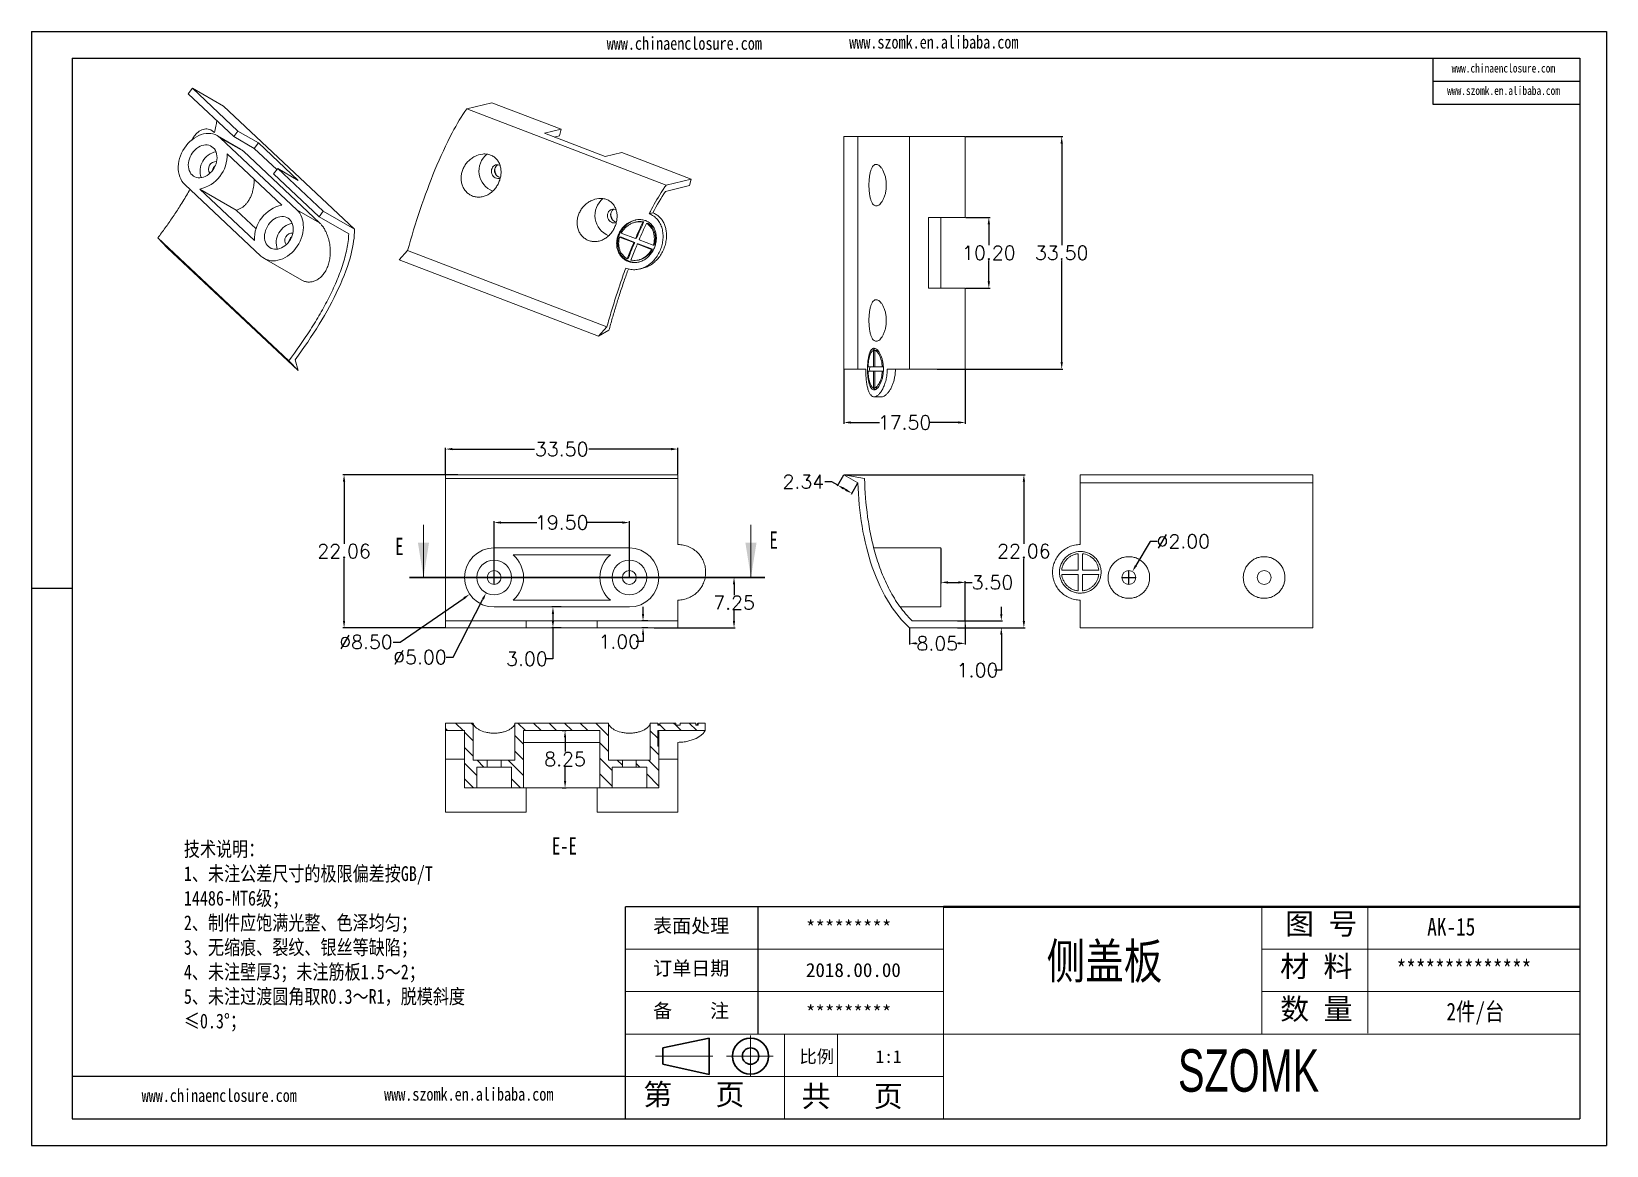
# Model space of a CAD drawing. Header units: inches. Extents: x 1328 to 2850, y 1126 to 1544.
# Drawn here: x 2623.3 to 2850.3, y 1125.7 to 1286.2 of the extents above; entities that cross this region are included whole.
import ezdxf

# ---------------------------------------------------------------- set-up
doc = ezdxf.new("R2010")
doc.units = ezdxf.units.IN
doc.header["$LTSCALE"] = 15
doc.linetypes.add('CENTER2', pattern=[28.575, 19.05, -3.175, 3.175, -3.175])
doc.linetypes.add('PHANTOM', pattern=[12.7, 6.35, -1.27, 1.27, -1.27, 1.27, -1.27])
doc.layers.add('文字', color=81, linetype='Continuous')
for name, color, linetype, lineweight in [('粗实线', 7, 'Continuous', 30), ('细实线', 3, 'Continuous', 9), ('细点划线', 2, 'CENTER2', 9)]:
    doc.layers.add(name, color=color, linetype=linetype, lineweight=lineweight)
doc.styles.add('SLDTEXTSTYLE6', font='TXT', dxfattribs={"width": 0.7})
doc.styles.get("Standard").update_dxf_attribs({"font": 'txt', "bigfont": 'gbcbig.shx'})
doc.styles.add('宋体', font='', dxfattribs={"width": 0.8, "height": 3.5})
doc.styles.add('长仿宋', font='', dxfattribs={"width": 0.7, "height": 4})
doc.styles.get('宋体').set_extended_font_data('SimSun')
doc.styles.get('长仿宋').set_extended_font_data('SimSun')
doc.dimstyles.new('2.5', dxfattribs={"dimtxt": 2, "dimasz": 1, "dimexe": 0.18, "dimexo": 0.0625, "dimgap": 0.09, "dimtad": 0, "dimtih": 1, "dimtoh": 1, "dimzin": 0, "dimdsep": 46, "dimtxsty": 'Standard', "dimcen": 1, "dimadec": 0, "dimazin": 2, "dimtfac": 1, "dimtofl": 0, "dimtmove": 0, "dimatfit": 3, "dimfxl": 1, "dimtolj": 1, "dimtzin": 0, "dimarcsym": 0})
pattern_1 = [(315, (1479.1846, 3987.9692), (1.122532, 1.122532), [])]

msp = doc.modelspace()

# ---------------------------------------------------------------- texts
at = {"color": 7, "linetype": 'Continuous', "char_height": 2.5, "attachment_point": 1, "style": 'SLDTEXTSTYLE6'}
for s, insert in [('E', (2675.68, 1213.233)), ('E', (2729.628, 1214.154)), ('E-E', (2698.291, 1170.08))]:
    msp.add_mtext(s, dxfattribs=dict(at, insert=insert))
at = {"char_height": 2.01112, "width": 1143.01966, "attachment_point": 1}
for s, insert in [('{\\fSimHei|b0|i0|c134|p49;表面处理}', (2712.855, 1158.32)), ('{\\fSimHei|b0|i0|c134|p49;*********}', (2734.882, 1158.061)), ('{\\fSimHei|b0|i0|c134|p49;订单日期}', (2712.855, 1152.204)), ('{\\fSimHei|b0|i0|c134|p49;2018.00.00}', (2734.882, 1151.946)), ('{\\fSimHei|b0|i0|c134|p49;备    注}', (2712.855, 1146.089)), ('{\\fSimHei|b0|i0|c134|p49;*********}', (2734.882, 1145.83))]:
    msp.add_mtext(s, dxfattribs=dict(at, insert=insert))
at = {"layer": '文字', "color": 0, "attachment_point": 1, "style": '宋体'}
for s, insert, char_height, width in [('www.chinaenclosure.com', (2706.166, 1285.413), 1.86856, 32.82885), ('www.szomk.en.alibaba.com', (2741.116, 1285.598), 1.86856, 32.82885), ('www.chinaenclosure.com', (2827.962, 1281.521), 1.24571, 21.8859), ('www.szomk.en.alibaba.com', (2827.311, 1278.295), 1.24571, 21.8859), ('{\\H1.111x;技术说明：\\P1、未注公差尺寸的极限偏差按GB/T 14486-MT6级；\\P2、制件应饱满光整、色泽均匀；\\P3、无缩痕、裂纹、银丝等缺陷；\\P4、未注壁厚3；未注筋板1.5～2；\\P5、未注过渡圆角取R0.3～R1，脱模斜度≤0.3%%D；}', (2645.217, 1169.434), 1.91103, 43.04481), ('{\\H1.111x;AK-15}', (2824.44, 1158.458), 2.29324, 26.51238), ('侧盖板', (2769.576, 1154.776), 5.0961, 65.15154), ('{\\H1.111x;**************}', (2820.029, 1152.342), 2.29324, 26.51238), ('{\\H1.111x;2件/台}', (2827.214, 1146.227), 2.29324, 26.51238), ('www.chinaenclosure.com', (2639.131, 1133.804), 1.86856, 32.82885), ('www.szomk.en.alibaba.com', (2674.082, 1133.989), 1.86856, 32.82885)]:
    msp.add_mtext(s, dxfattribs=dict(at, insert=insert, char_height=char_height, width=width))
at = {"layer": '粗实线', "insert": (2788.514, 1139.52), "char_height": 6.1153, "width": 68.57698, "attachment_point": 1, "style": '长仿宋'}
msp.add_mtext('{\\fSTXinwei|b0|i0|c134|p2;SZOMK}', dxfattribs=at)
at = {"layer": '细实线', "color": 7, "attachment_point": 1}
for s, insert, char_height, width in [('{\\fSimSun|b0|i0|c134|p54;图 号}', (2803.958, 1159.127), 3.05765, 15.28824), ('{\\fSimSun|b0|i0|c134|p54;材 料   }', (2803.233, 1153.012), 3.05765, 15.28824), ('{\\fSimSun|b0|i0|c134|p54;数 量}', (2803.248, 1146.866), 3.05765, 13.81484), ('{\\fSimSun|b0|i0|c134|p54;比例}', (2733.939, 1139.393), 1.83459, 8.05327), ('{\\fSimSun|b0|i0|c134|p54;1:1}', (2744.927, 1139.393), 1.83459, 8.05327), ('{\\fSimSun|b0|i0|c134|p54;第   页}', (2711.439, 1134.543), 3.05765, 22.93236), ('{\\fSimSun|b0|i0|c134|p54; 共   页}', (2732.173, 1134.283), 3.05765, 22.93236)]:
    msp.add_mtext(s, dxfattribs=dict(at, insert=insert, char_height=char_height, width=width))

# ---------------------------------------------------------------- blocks, each defined once
blk = doc.blocks.new('*D154')
at = {"color": 0, "lineweight": -2}
for p, q in [((2682.93, 1222.38), (2682.93, 1226.19)), ((2683.93, 1226.01), (2695.76, 1226.01)), ((2715.43, 1226.01), (2703.6, 1226.01)), ((2716.43, 1222.38), (2716.43, 1226.19))]:
    blk.add_line(p, q, dxfattribs=at)
at = {"color": 0}
for points in [[(2683.93, 1226.18), (2683.93, 1225.84), (2682.93, 1226.01)], [(2715.43, 1226.18), (2715.43, 1225.84), (2716.43, 1226.01)]]:
    blk.add_solid(points, dxfattribs=at)
at = {"layer": 'Defpoints', "color": 0}
for p in [(2716.43, 1226.01), (2682.93, 1222.32), (2716.43, 1222.32)]:
    blk.add_point(p, dxfattribs=at)
at = {"color": 0, "insert": (2699.68, 1226.01), "char_height": 2, "attachment_point": 5}
blk.add_mtext('\\A1;33.50', dxfattribs=at)
blk = doc.blocks.new('*D155')
at = {"color": 0, "lineweight": -2}
for p, q in [((2684.7, 1222.32), (2668.13, 1222.32)), ((2668.31, 1221.32), (2668.31, 1212.38)), ((2668.31, 1201.26), (2668.31, 1210.2)), ((2682.87, 1200.26), (2668.13, 1200.26))]:
    blk.add_line(p, q, dxfattribs=at)
at = {"color": 0}
for points in [[(2668.14, 1221.32), (2668.47, 1221.32), (2668.31, 1222.32)], [(2668.14, 1201.26), (2668.47, 1201.26), (2668.31, 1200.26)]]:
    blk.add_solid(points, dxfattribs=at)
at = {"layer": 'Defpoints', "color": 0}
for p in [(2668.31, 1222.32), (2684.76, 1222.32), (2682.93, 1200.26)]:
    blk.add_point(p, dxfattribs=at)
at = {"color": 0, "insert": (2668.31, 1211.29), "char_height": 2, "attachment_point": 5}
blk.add_mtext('\\A1;22.06', dxfattribs=at)
blk = doc.blocks.new('*D156')
at = {"color": 0, "lineweight": -2}
for p, q in [((2740.41, 1222.32), (2766.48, 1222.32)), ((2766.3, 1221.32), (2766.3, 1212.38)), ((2766.3, 1201.26), (2766.3, 1210.2)), ((2757.91, 1200.26), (2766.48, 1200.26))]:
    blk.add_line(p, q, dxfattribs=at)
at = {"color": 0}
for points in [[(2766.13, 1221.32), (2766.47, 1221.32), (2766.3, 1222.32)], [(2766.13, 1201.26), (2766.47, 1201.26), (2766.3, 1200.26)]]:
    blk.add_solid(points, dxfattribs=at)
at = {"layer": 'Defpoints', "color": 0}
for p in [(2740.34, 1222.32), (2766.3, 1222.32), (2757.85, 1200.26)]:
    blk.add_point(p, dxfattribs=at)
at = {"color": 0, "insert": (2766.3, 1211.29), "char_height": 2, "attachment_point": 5}
blk.add_mtext('\\A1;22.06', dxfattribs=at)
blk = doc.blocks.new('*D157')
at = {"color": 0, "lineweight": -2}
for p, q in [((2749.8, 1200.19), (2749.8, 1197.83)), ((2757.85, 1200.69), (2757.85, 1197.83)), ((2750.8, 1198.01), (2750.9, 1198.01)), ((2756.85, 1198.01), (2756.75, 1198.01))]:
    blk.add_line(p, q, dxfattribs=at)
at = {"color": 0}
for points in [[(2750.8, 1198.18), (2750.8, 1197.85), (2749.8, 1198.01)], [(2756.85, 1198.18), (2756.85, 1197.85), (2757.85, 1198.01)]]:
    blk.add_solid(points, dxfattribs=at)
at = {"layer": 'Defpoints', "color": 0}
for p in [(2749.8, 1200.26), (2757.85, 1200.76), (2749.8, 1198.01)]:
    blk.add_point(p, dxfattribs=at)
at = {"color": 0, "insert": (2753.82, 1198.01), "char_height": 2, "attachment_point": 5}
blk.add_mtext('\\A1;8.05', dxfattribs=at)
blk = doc.blocks.new('*D158')
at = {"color": 0, "lineweight": -2}
for p, q in [((2740.31, 1222.27), (2739.38, 1220.66)), ((2738.6, 1221.31), (2737.6, 1221.31)), ((2739.47, 1220.81), (2738.6, 1221.31)), ((2740.62, 1220.14), (2740.33, 1220.31)), ((2742.33, 1221.09), (2741.39, 1219.48))]:
    blk.add_line(p, q, dxfattribs=at)
at = {"color": 0}
for points in [[(2740.41, 1220.45), (2740.25, 1220.16), (2739.47, 1220.81)], [(2740.71, 1220.28), (2740.54, 1220), (2741.49, 1219.64)]]:
    blk.add_solid(points, dxfattribs=at)
at = {"layer": 'Defpoints', "color": 0}
for p in [(2740.34, 1222.32), (2739.47, 1220.81), (2742.36, 1221.14)]:
    blk.add_point(p, dxfattribs=at)
at = {"color": 0, "insert": (2734.51, 1221.31), "char_height": 2, "attachment_point": 5}
blk.add_mtext('\\A1;2.34', dxfattribs=at)
blk = doc.blocks.new('*D159')
at = {"color": 0, "lineweight": -2}
for p, q in [((2754.35, 1211.69), (2754.35, 1206.62)), ((2755.35, 1206.8), (2756.85, 1206.8)), ((2757.85, 1201.32), (2757.85, 1206.98)), ((2757.85, 1206.8), (2758.85, 1206.8))]:
    blk.add_line(p, q, dxfattribs=at)
at = {"color": 0}
for points in [[(2755.35, 1206.96), (2755.35, 1206.63), (2754.35, 1206.8)], [(2756.85, 1206.96), (2756.85, 1206.63), (2757.85, 1206.8)]]:
    blk.add_solid(points, dxfattribs=at)
at = {"layer": 'Defpoints', "color": 0}
for p in [(2754.35, 1211.76), (2757.85, 1206.8), (2757.85, 1201.26)]:
    blk.add_point(p, dxfattribs=at)
at = {"color": 0, "insert": (2761.77, 1206.8), "char_height": 2, "attachment_point": 5}
blk.add_mtext('\\A1;3.50', dxfattribs=at)
blk = doc.blocks.new('*D160')
at = {"color": 0, "lineweight": -2}
for p, q in [((2689.93, 1207.57), (2689.93, 1215.6)), ((2690.93, 1215.42), (2696.09, 1215.42)), ((2708.43, 1215.42), (2703.27, 1215.42)), ((2709.43, 1207.57), (2709.43, 1215.6))]:
    blk.add_line(p, q, dxfattribs=at)
at = {"color": 0}
for points in [[(2690.93, 1215.59), (2690.93, 1215.26), (2689.93, 1215.42)], [(2708.43, 1215.59), (2708.43, 1215.26), (2709.43, 1215.42)]]:
    blk.add_solid(points, dxfattribs=at)
at = {"layer": 'Defpoints', "color": 0}
for p in [(2709.43, 1215.42), (2689.93, 1207.51), (2709.43, 1207.51)]:
    blk.add_point(p, dxfattribs=at)
at = {"color": 0, "insert": (2699.68, 1215.42), "char_height": 2, "attachment_point": 5}
blk.add_mtext('\\A1;19.50', dxfattribs=at)
blk = doc.blocks.new('*D161')
at = {"color": 0, "lineweight": -2}
for p, q in [((2717.06, 1207.51), (2724.7, 1207.51)), ((2724.52, 1206.51), (2724.52, 1204.97)), ((2724.52, 1201.26), (2724.52, 1202.79)), ((2713.03, 1200.26), (2724.7, 1200.26))]:
    blk.add_line(p, q, dxfattribs=at)
at = {"color": 0}
for points in [[(2724.35, 1206.51), (2724.68, 1206.51), (2724.52, 1207.51)], [(2724.35, 1201.26), (2724.68, 1201.26), (2724.52, 1200.26)]]:
    blk.add_solid(points, dxfattribs=at)
at = {"layer": 'Defpoints', "color": 0}
for p in [(2717, 1207.51), (2724.52, 1207.51), (2712.96, 1200.26)]:
    blk.add_point(p, dxfattribs=at)
at = {"color": 0, "insert": (2724.52, 1203.88), "char_height": 2, "attachment_point": 5}
blk.add_mtext('\\A1;7.25', dxfattribs=at)
blk = doc.blocks.new('*D162')
at = {"color": 0, "lineweight": -2}
for p, q in [((2712.08, 1201.26), (2711.22, 1201.26)), ((2711.4, 1202.26), (2711.4, 1203.26)), ((2712.08, 1200.26), (2711.22, 1200.26)), ((2711.4, 1199.26), (2711.4, 1198.26)), ((2711.4, 1198.26), (2710.4, 1198.26))]:
    blk.add_line(p, q, dxfattribs=at)
at = {"color": 0}
for points in [[(2711.24, 1202.26), (2711.57, 1202.26), (2711.4, 1201.26)], [(2711.24, 1199.26), (2711.57, 1199.26), (2711.4, 1200.26)]]:
    blk.add_solid(points, dxfattribs=at)
at = {"layer": 'Defpoints', "color": 0}
for p in [(2712.15, 1201.26), (2711.4, 1200.26), (2712.15, 1200.26)]:
    blk.add_point(p, dxfattribs=at)
at = {"color": 0, "insert": (2707.98, 1198.26), "char_height": 2, "attachment_point": 5}
blk.add_mtext('\\A1;1.00', dxfattribs=at)
blk = doc.blocks.new('*D163')
at = {"color": 0, "lineweight": -2}
for p, q in [((2756.71, 1201.26), (2763.23, 1201.26)), ((2763.05, 1202.26), (2763.05, 1203.26)), ((2756.71, 1200.26), (2763.23, 1200.26)), ((2763.05, 1199.26), (2763.05, 1194.16)), ((2763.05, 1194.16), (2762.05, 1194.16))]:
    blk.add_line(p, q, dxfattribs=at)
at = {"color": 0}
for points in [[(2762.88, 1202.26), (2763.21, 1202.26), (2763.05, 1201.26)], [(2762.88, 1199.26), (2763.21, 1199.26), (2763.05, 1200.26)]]:
    blk.add_solid(points, dxfattribs=at)
at = {"layer": 'Defpoints', "color": 0}
for p in [(2756.65, 1201.26), (2756.65, 1200.26), (2763.05, 1200.26)]:
    blk.add_point(p, dxfattribs=at)
at = {"color": 0, "insert": (2759.62, 1194.16), "char_height": 2, "attachment_point": 5}
blk.add_mtext('\\A1;1.00', dxfattribs=at)
blk = doc.blocks.new('*D164')
at = {"color": 0, "lineweight": -2}
for p, q in [((2784.52, 1212.71), (2782.45, 1209.23)), ((2785.52, 1212.71), (2784.52, 1212.71)), ((2781.43, 1206.51), (2781.43, 1208.51)), ((2780.43, 1207.51), (2782.43, 1207.51))]:
    blk.add_line(p, q, dxfattribs=at)
at = {"color": 0}
blk.add_solid([(2782.31, 1209.31), (2782.59, 1209.14), (2781.94, 1208.37)], dxfattribs=at)
at = {"layer": 'Defpoints', "color": 0}
for p in [(2781.94, 1208.37), (2780.92, 1206.65)]:
    blk.add_point(p, dxfattribs=at)
at = {"color": 0, "insert": (2789.28, 1212.71), "char_height": 2, "attachment_point": 5}
blk.add_mtext('\\A1;∅2.00', dxfattribs=at)
blk = doc.blocks.new('*D167')
at = {"color": 0, "lineweight": -2}
for p, q in [((2689.93, 1206.51), (2689.93, 1208.51)), ((2688.93, 1207.51), (2690.93, 1207.51)), ((2684.01, 1196.02), (2688.33, 1204.4)), ((2683.01, 1196.02), (2684.01, 1196.02))]:
    blk.add_line(p, q, dxfattribs=at)
at = {"color": 0}
blk.add_solid([(2688.18, 1204.47), (2688.47, 1204.32), (2688.78, 1205.28)], dxfattribs=at)
at = {"layer": 'Defpoints', "color": 0}
for p in [(2691.08, 1209.73), (2688.78, 1205.28)]:
    blk.add_point(p, dxfattribs=at)
at = {"color": 0, "insert": (2679.25, 1196.02), "char_height": 2, "attachment_point": 5}
blk.add_mtext('\\A1;∅5.00', dxfattribs=at)
blk = doc.blocks.new('*D168')
at = {"color": 0, "lineweight": -2}
for p, q in [((2689.93, 1206.51), (2689.93, 1208.51)), ((2688.93, 1207.51), (2690.93, 1207.51)), ((2676.39, 1198.21), (2685.6, 1204.53)), ((2675.39, 1198.21), (2676.39, 1198.21))]:
    blk.add_line(p, q, dxfattribs=at)
at = {"color": 0}
blk.add_solid([(2685.51, 1204.67), (2685.7, 1204.4), (2686.43, 1205.1)], dxfattribs=at)
at = {"layer": 'Defpoints', "color": 0}
for p in [(2693.43, 1209.91), (2686.43, 1205.1)]:
    blk.add_point(p, dxfattribs=at)
at = {"color": 0, "insert": (2671.47, 1198.21), "char_height": 2, "attachment_point": 5}
blk.add_mtext('\\A1;∅8.50', dxfattribs=at)
blk = doc.blocks.new('*D169')
at = {"color": 0, "lineweight": -2}
for p, q in [((2699.62, 1203.26), (2698.24, 1203.26)), ((2698.42, 1202.26), (2698.42, 1201.26)), ((2699.62, 1200.26), (2698.24, 1200.26)), ((2698.42, 1200.26), (2698.42, 1195.79)), ((2698.42, 1195.79), (2697.42, 1195.79))]:
    blk.add_line(p, q, dxfattribs=at)
at = {"color": 0}
for points in [[(2698.25, 1202.26), (2698.58, 1202.26), (2698.42, 1203.26)], [(2698.25, 1201.26), (2698.58, 1201.26), (2698.42, 1200.26)]]:
    blk.add_solid(points, dxfattribs=at)
at = {"layer": 'Defpoints', "color": 0}
for p in [(2699.68, 1203.26), (2698.42, 1200.26), (2699.68, 1200.26)]:
    blk.add_point(p, dxfattribs=at)
at = {"color": 0, "insert": (2694.66, 1195.79), "char_height": 2, "attachment_point": 5}
blk.add_mtext('\\A1;3.00', dxfattribs=at)
blk = doc.blocks.new('*D170')
at = {"color": 0, "lineweight": -2}
for p, q in [((2699.74, 1185.45), (2700.34, 1185.45)), ((2700.16, 1184.45), (2700.16, 1182.41)), ((2700.16, 1178.19), (2700.16, 1180.23)), ((2699.74, 1177.19), (2700.34, 1177.19))]:
    blk.add_line(p, q, dxfattribs=at)
at = {"color": 0}
for points in [[(2700, 1184.45), (2700.33, 1184.45), (2700.16, 1185.45)], [(2700, 1178.19), (2700.33, 1178.19), (2700.16, 1177.19)]]:
    blk.add_solid(points, dxfattribs=at)
at = {"layer": 'Defpoints', "color": 0}
for p in [(2699.68, 1185.45), (2699.68, 1177.19), (2700.16, 1177.19)]:
    blk.add_point(p, dxfattribs=at)
at = {"color": 0, "insert": (2700.16, 1181.32), "char_height": 2, "attachment_point": 5}
blk.add_mtext('\\A1;8.25', dxfattribs=at)
blk = doc.blocks.new('*D171')
at = {"color": 0, "lineweight": -2}
for p, q in [((2740.34, 1237.48), (2740.34, 1229.66)), ((2757.85, 1237.48), (2757.85, 1229.66)), ((2741.34, 1229.84), (2745.51, 1229.84)), ((2756.85, 1229.84), (2752.69, 1229.84))]:
    blk.add_line(p, q, dxfattribs=at)
at = {"color": 0}
for points in [[(2741.34, 1230.01), (2741.34, 1229.68), (2740.34, 1229.84)], [(2756.85, 1230.01), (2756.85, 1229.68), (2757.85, 1229.84)]]:
    blk.add_solid(points, dxfattribs=at)
at = {"layer": 'Defpoints', "color": 0}
for p in [(2740.34, 1237.54), (2757.85, 1237.54), (2757.85, 1229.84)]:
    blk.add_point(p, dxfattribs=at)
at = {"color": 0, "insert": (2749.1, 1229.84), "char_height": 2, "attachment_point": 5}
blk.add_mtext('\\A1;17.50', dxfattribs=at)
blk = doc.blocks.new('*D172')
at = {"color": 0, "lineweight": -2}
for p, q in [((2757.91, 1271.04), (2771.93, 1271.04)), ((2771.75, 1270.04), (2771.75, 1255.38)), ((2771.75, 1238.54), (2771.75, 1253.2)), ((2753.81, 1237.54), (2771.93, 1237.54))]:
    blk.add_line(p, q, dxfattribs=at)
at = {"color": 0}
for points in [[(2771.59, 1270.04), (2771.92, 1270.04), (2771.75, 1271.04)], [(2771.59, 1238.54), (2771.92, 1238.54), (2771.75, 1237.54)]]:
    blk.add_solid(points, dxfattribs=at)
at = {"layer": 'Defpoints', "color": 0}
for p in [(2757.85, 1271.04), (2771.75, 1271.04), (2753.75, 1237.54)]:
    blk.add_point(p, dxfattribs=at)
at = {"color": 0, "insert": (2771.75, 1254.29), "char_height": 2, "attachment_point": 5}
blk.add_mtext('\\A1;33.50', dxfattribs=at)
blk = doc.blocks.new('*D173')
at = {"color": 0, "lineweight": -2}
for p, q in [((2757.91, 1259.39), (2761.43, 1259.39)), ((2761.25, 1258.39), (2761.25, 1255.38)), ((2761.25, 1250.19), (2761.25, 1253.2)), ((2757.91, 1249.19), (2761.43, 1249.19))]:
    blk.add_line(p, q, dxfattribs=at)
at = {"color": 0}
for points in [[(2761.08, 1258.39), (2761.42, 1258.39), (2761.25, 1259.39)], [(2761.08, 1250.19), (2761.42, 1250.19), (2761.25, 1249.19)]]:
    blk.add_solid(points, dxfattribs=at)
at = {"layer": 'Defpoints', "color": 0}
for p in [(2757.85, 1259.39), (2761.25, 1259.39), (2757.85, 1249.19)]:
    blk.add_point(p, dxfattribs=at)
at = {"color": 0, "insert": (2761.25, 1254.29), "char_height": 2, "attachment_point": 5}
blk.add_mtext('\\A1;10.20', dxfattribs=at)

# ---------------------------------------------------------------- dimensions: what is measured, and where the dimension line sits
for base, p1, p2, picture, middle in [((2771.752, 1271.042), (2753.748, 1237.542), (2757.847, 1271.042), '*D172', (2771.752, 1254.292)), ((2761.251, 1259.392), (2757.847, 1249.192), (2757.847, 1259.392), '*D173', (2761.251, 1254.292)), ((2766.301, 1222.319), (2757.847, 1200.256), (2740.344, 1222.319), '*D156', (2766.301, 1211.288)), ((2698.417, 1200.256), (2699.68, 1203.256), (2699.68, 1200.256), '*D169', (2694.66, 1195.791)), ((2763.048, 1200.256), (2756.652, 1201.256), (2756.652, 1200.256), '*D163', (2759.625, 1194.163))]:
    dim = msp.add_linear_dim(base=base, p1=p1, p2=p2, angle=90, dimstyle='2.5')
    dim.commit()
    dim.dimension.update_dxf_attribs({"geometry": picture, "text_midpoint": middle, "dimtype": 160})
for base, p1, p2, picture, middle in [((2757.847, 1229.843), (2740.344, 1237.542), (2757.847, 1237.542), '*D171', (2749.095, 1229.843)), ((2716.43, 1226.012), (2682.93, 1222.319), (2716.43, 1222.319), '*D154', (2699.68, 1226.012)), ((2709.43, 1215.423), (2689.93, 1207.506), (2709.43, 1207.506), '*D160', (2699.68, 1215.423)), ((2757.847, 1206.796), (2754.347, 1211.756), (2757.847, 1201.256), '*D159', (2761.771, 1206.796)), ((2749.799, 1198.014), (2757.847, 1200.756), (2749.799, 1200.256), '*D157', (2753.823, 1198.014))]:
    dim = msp.add_linear_dim(base=base, p1=p1, p2=p2, dimstyle='2.5')
    dim.commit()
    dim.dimension.update_dxf_attribs({"geometry": picture, "text_midpoint": middle})
for base, p1, p2, picture, middle in [((2668.308, 1222.319), (2682.93, 1200.256), (2684.76, 1222.319), '*D155', (2668.308, 1211.288)), ((2724.516, 1207.506), (2712.964, 1200.256), (2716.995, 1207.506), '*D161', (2724.516, 1203.881)), ((2711.404, 1200.256), (2712.146, 1201.256), (2712.146, 1200.256), '*D162', (2707.98, 1198.256)), ((2700.162, 1177.192), (2699.68, 1185.445), (2699.68, 1177.192), '*D170', (2700.162, 1181.319))]:
    dim = msp.add_linear_dim(base=base, p1=p1, p2=p2, angle=90, dimstyle='2.5')
    dim.commit()
    dim.dimension.update_dxf_attribs({"geometry": picture, "text_midpoint": middle})
dim = msp.add_aligned_dim(p1=(2742.363, 1221.144), p2=(2740.344, 1222.319), distance=1.744, dimstyle='2.5')
dim.commit()
dim.dimension.update_dxf_attribs({"geometry": '*D158', "text_midpoint": (2734.512, 1221.315)})
for p1, p2, picture, middle in [((2780.919, 1206.646), (2781.941, 1208.366), '*D164', (2789.28, 1212.711)), ((2693.434, 1209.912), (2686.426, 1205.1), '*D168', (2671.469, 1198.211)), ((2691.076, 1209.728), (2688.784, 1205.284), '*D167', (2679.251, 1196.02))]:
    dim = msp.add_diameter_dim_2p(p1=p1, p2=p2, dimstyle='2.5')
    dim.commit()
    dim.dimension.update_dxf_attribs({"geometry": picture, "text_midpoint": middle, "dimtype": 163})

# ---------------------------------------------------------------- hatches: boundary and pattern name
at = {"linetype": 'Continuous', "lineweight": 0}
h = msp.add_hatch(dxfattribs=at)
h.set_pattern_fill('ANSI31', color=4, scale=0.5, angle=-90, style=0)
h.set_pattern_definition(pattern_1)
edge = h.paths.add_edge_path(flags=0)
edge.add_line((2682.93, 1186.529), (2682.93, 1185.445))
edge.add_line((2682.93, 1185.445), (2685.68, 1185.445))
edge.add_line((2685.68, 1185.445), (2685.68, 1177.192))
edge.add_line((2685.68, 1177.192), (2687.43, 1177.192))
edge.add_line((2687.43, 1177.192), (2687.43, 1180.192))
edge.add_line((2687.43, 1180.192), (2688.93, 1180.192))
edge.add_line((2688.93, 1180.192), (2688.93, 1181.192))
edge.add_line((2688.93, 1181.192), (2686.93, 1181.192))
edge.add_line((2686.93, 1181.192), (2686.93, 1186.529))
edge.add_line((2686.93, 1186.529), (2682.93, 1186.529))
h = msp.add_hatch(dxfattribs=at)
h.set_pattern_fill('ANSI31', color=4, scale=0.5, angle=-90, style=0)
h.set_pattern_definition(pattern_1)
h.paths.add_polyline_path([(2692.43, 1177.192), (2694.18, 1177.192), (2694.18, 1185.445), (2705.18, 1185.445), (2705.18, 1177.192), (2706.93, 1177.192), (2706.93, 1180.192), (2708.43, 1180.192), (2708.43, 1181.192), (2706.43, 1181.192), (2706.43, 1186.529), (2692.93, 1186.529), (2692.93, 1181.192), (2690.93, 1181.192), (2690.93, 1180.192), (2692.43, 1180.192)], flags=0)
h = msp.add_hatch(dxfattribs=at)
h.set_pattern_fill('ANSI31', color=4, scale=0.5, angle=-90, style=0)
h.set_pattern_definition(pattern_1)
h.paths.add_polyline_path([(2711.93, 1177.192), (2713.68, 1177.192), (2713.68, 1183.192), (2713.525, 1183.192), (2713.525, 1185.445), (2720.359, 1185.445), (2720.359, 1186.529), (2719.335, 1186.529), (2719.335, 1186.204), (2719.024, 1186.204), (2719.024, 1186.529), (2716.731, 1186.529), (2716.731, 1186.204), (2716.129, 1186.204), (2716.129, 1186.529), (2713.836, 1186.529), (2713.836, 1186.204), (2713.525, 1186.204), (2713.525, 1186.529), (2712.43, 1186.529), (2712.43, 1181.192), (2710.43, 1181.192), (2710.43, 1180.192), (2711.93, 1180.192)], flags=0)

# ---------------------------------------------------------------- linework, layer by layer
for p, q in [((2623.252, 1286.183), (2850.282, 1286.183)), ((2623.252, 1286.183), (2623.252, 1125.657)), ((2850.282, 1286.183), (2850.282, 1125.657)), ((2629.127, 1282.361), (2846.46, 1282.361)), ((2629.127, 1282.361), (2629.127, 1129.479)), ((2825.227, 1282.361), (2825.227, 1275.726)), ((2846.46, 1282.361), (2846.46, 1129.479)), ((2825.227, 1279.043), (2846.46, 1279.043)), ((2825.227, 1275.726), (2846.46, 1275.726)), ((2629.127, 1205.92), (2623.252, 1205.92)), ((2623.252, 1199.974), (2623.252, 1125.657)), ((2754.731, 1160.055), (2708.866, 1160.055)), ((2708.866, 1129.479), (2708.866, 1160.055)), ((2727.977, 1141.709), (2727.977, 1160.055)), ((2708.866, 1135.594), (2629.127, 1135.594)), ((2629.127, 1129.479), (2846.46, 1129.479)), ((2623.252, 1125.657), (2850.282, 1125.657)), ((2623.252, 1125.657), (2728.359, 1125.657))]:
    msp.add_line(p, q)
at = {"color": 7, "linetype": 'Continuous', "lineweight": 15}
for p, q in [((2645.832, 1277.21), (2646.44, 1277.996)), ((2652.396, 1271.05), (2645.832, 1277.21)), ((2653.004, 1271.836), (2646.44, 1277.996)), ((2650.938, 1275.405), (2646.44, 1277.996)), ((2689.613, 1275.929), (2685.983, 1275.036)), ((2689.613, 1275.929), (2699.604, 1272.102)), ((2669.813, 1257.691), (2650.938, 1275.405)), ((2685.983, 1275.036), (2714.714, 1264.03)), ((2649.643, 1271.68), (2649.216, 1271.926)), ((2652.396, 1271.05), (2653.004, 1271.836)), ((2655.966, 1270.129), (2653.004, 1271.836)), ((2699.604, 1272.102), (2697.214, 1271.513)), ((2697.214, 1271.513), (2705.962, 1268.162)), ((2699.604, 1272.102), (2699.357, 1271.164)), ((2653.366, 1269.246), (2650.051, 1271.156)), ((2661.502, 1260.501), (2650.515, 1270.811)), ((2653.8, 1268.919), (2650.515, 1270.811)), ((2655.358, 1269.344), (2652.396, 1271.05)), ((2655.358, 1269.344), (2655.966, 1270.129)), ((2658.624, 1266.278), (2655.358, 1269.344)), ((2661.713, 1264.736), (2655.966, 1270.129)), ((2699.357, 1271.164), (2698.608, 1270.979)), ((2740.344, 1271.042), (2740.344, 1237.542)), ((2742.363, 1271.042), (2740.344, 1271.042)), ((2742.363, 1271.042), (2742.363, 1237.542)), ((2749.799, 1271.042), (2749.799, 1237.542)), ((2757.847, 1271.042), (2749.799, 1271.042)), ((2757.847, 1271.042), (2757.847, 1259.392)), ((2659.35, 1261.163), (2651.45, 1268.578)), ((2664.787, 1258.608), (2653.8, 1268.919)), ((2705.962, 1268.162), (2708.352, 1268.75)), ((2708.352, 1268.75), (2718.344, 1264.923)), ((2658.751, 1266.442), (2658.143, 1265.657)), ((2664.707, 1259.497), (2658.143, 1265.657)), ((2665.315, 1260.282), (2658.751, 1266.442)), ((2658.751, 1266.442), (2661.713, 1264.736)), ((2714.714, 1264.03), (2718.344, 1264.923)), ((2718.097, 1263.985), (2718.344, 1264.923)), ((2645.343, 1264.136), (2656.33, 1253.825)), ((2647.495, 1263.473), (2655.395, 1256.059)), ((2652.753, 1260.444), (2647.495, 1263.473)), ((2718.097, 1263.985), (2714.647, 1263.136)), ((2652.753, 1260.444), (2655.636, 1257.738)), ((2664.787, 1258.608), (2661.502, 1260.501)), ((2664.707, 1259.497), (2665.315, 1260.282)), ((2665.315, 1260.282), (2669.813, 1257.691)), ((2712.289, 1259.925), (2712.819, 1260.055)), ((2668.982, 1257.034), (2664.707, 1259.497)), ((2710.394, 1258.73), (2710.244, 1258.693)), ((2711.532, 1258.746), (2711.38, 1258.708)), ((2712.048, 1258.548), (2711.896, 1258.511)), ((2757.847, 1259.392), (2752.547, 1259.392)), ((2752.547, 1259.392), (2752.547, 1249.192)), ((2754.347, 1259.392), (2754.347, 1249.192)), ((2641.462, 1256.443), (2660.337, 1238.729)), ((2641.462, 1256.443), (2642.798, 1255.033)), ((2708.164, 1256.585), (2708.02, 1256.55)), ((2708.02, 1256.55), (2710.063, 1255.767)), ((2710.207, 1255.802), (2708.164, 1256.585)), ((2710.314, 1256.356), (2708.271, 1257.139)), ((2710.207, 1255.802), (2710.063, 1255.767)), ((2710.459, 1256.392), (2710.314, 1256.356)), ((2710.723, 1255.605), (2710.579, 1255.569)), ((2710.579, 1255.569), (2712.622, 1254.786)), ((2712.766, 1254.822), (2710.723, 1255.605)), ((2712.873, 1255.376), (2710.83, 1256.158)), ((2661.673, 1237.32), (2642.798, 1255.033)), ((2656.795, 1253.48), (2662.197, 1250.368)), ((2677.468, 1254.619), (2676.268, 1253.293)), ((2676.268, 1253.293), (2704.999, 1242.287)), ((2677.468, 1254.619), (2706.2, 1243.613)), ((2709.272, 1253.482), (2709.132, 1253.448)), ((2710.748, 1253.256), (2710.889, 1253.291)), ((2712.766, 1254.822), (2712.622, 1254.786)), ((2713.018, 1255.412), (2712.873, 1255.376)), ((2710.923, 1251.96), (2711.389, 1252.075)), ((2752.547, 1249.192), (2757.847, 1249.192)), ((2757.847, 1249.192), (2757.847, 1237.542)), ((2706.2, 1243.613), (2704.999, 1242.287)), ((2706.493, 1243.148), (2704.999, 1242.287)), ((2744.606, 1240.225), (2744.606, 1237.842)), ((2744.832, 1240.225), (2744.606, 1240.225)), ((2744.832, 1237.842), (2744.832, 1240.225)), ((2745.154, 1240.225), (2744.832, 1240.225)), ((2661.673, 1237.32), (2660.337, 1238.729)), ((2661.259, 1238.892), (2661.673, 1237.32)), ((2742.363, 1237.542), (2740.344, 1237.542)), ((2744.069, 1237.542), (2744.076, 1237.842)), ((2744.078, 1237.241), (2744.069, 1237.542)), ((2744.812, 1237.842), (2744.606, 1237.842)), ((2746.044, 1237.842), (2745.891, 1237.842)), ((2749.799, 1237.542), (2757.847, 1237.542)), ((2744.606, 1237.241), (2744.606, 1234.858)), ((2744.812, 1237.241), (2744.606, 1237.241)), ((2744.832, 1234.858), (2744.832, 1237.241)), ((2746.045, 1237.241), (2745.891, 1237.241)), ((2744.832, 1234.858), (2744.606, 1234.858)), ((2744.719, 1233.542), (2745.79, 1233.542)), ((2745.154, 1234.858), (2744.832, 1234.858)), ((2745.154, 1234.858), (2745.323, 1234.944)), ((2682.93, 1222.319), (2716.43, 1222.319)), ((2682.93, 1222.319), (2682.93, 1221.756)), ((2716.43, 1221.756), (2682.93, 1221.756)), ((2716.43, 1221.756), (2716.43, 1222.319)), ((2740.344, 1222.319), (2743.347, 1221.756)), ((2742.363, 1221.144), (2740.344, 1222.319)), ((2807.93, 1222.319), (2774.43, 1222.319)), ((2774.43, 1221.144), (2774.43, 1222.319)), ((2807.93, 1221.144), (2807.93, 1222.319)), ((2807.93, 1221.144), (2774.43, 1221.144)), ((2709.43, 1211.756), (2689.93, 1211.756)), ((2706.691, 1210.756), (2692.669, 1210.756)), ((2744.661, 1211.756), (2754.347, 1211.756)), ((2754.347, 1211.756), (2754.347, 1203.256)), ((2774.129, 1208.557), (2771.747, 1208.557)), ((2771.747, 1207.955), (2774.129, 1207.955)), ((2777.113, 1208.557), (2774.731, 1208.557)), ((2774.731, 1207.955), (2777.113, 1207.955)), ((2692.669, 1204.256), (2706.691, 1204.256)), ((2682.93, 1201.256), (2694.58, 1201.256)), ((2682.93, 1201.256), (2682.93, 1200.256)), ((2689.93, 1203.256), (2709.43, 1203.256)), ((2694.58, 1200.256), (2694.58, 1201.256)), ((2694.58, 1201.256), (2704.78, 1201.256)), ((2704.78, 1201.256), (2704.78, 1200.256)), ((2704.78, 1201.256), (2716.43, 1201.256)), ((2716.43, 1201.256), (2716.43, 1200.256)), ((2748.469, 1203.256), (2754.347, 1203.256)), ((2750.197, 1201.256), (2757.847, 1201.256)), ((2757.847, 1201.256), (2757.847, 1200.256)), ((2682.93, 1200.256), (2694.58, 1200.256)), ((2694.58, 1200.256), (2704.78, 1200.256)), ((2704.78, 1200.256), (2716.43, 1200.256)), ((2757.847, 1200.256), (2749.799, 1200.256)), ((2807.93, 1200.256), (2774.43, 1200.256)), ((2682.93, 1185.445), (2682.93, 1186.529)), ((2682.93, 1186.529), (2686.93, 1186.529)), ((2682.93, 1185.445), (2685.68, 1185.445)), ((2685.68, 1177.192), (2685.68, 1185.445)), ((2686.93, 1181.192), (2686.93, 1186.529)), ((2692.93, 1186.529), (2692.93, 1181.192)), ((2692.93, 1186.529), (2706.43, 1186.529)), ((2694.18, 1177.192), (2694.18, 1185.445)), ((2694.18, 1185.445), (2705.18, 1185.445)), ((2705.18, 1185.445), (2705.18, 1177.192)), ((2706.43, 1181.192), (2706.43, 1186.529)), ((2712.43, 1186.529), (2712.43, 1181.192)), ((2712.43, 1186.529), (2713.525, 1186.529)), ((2713.525, 1186.529), (2713.525, 1186.204)), ((2713.836, 1186.204), (2713.525, 1186.204)), ((2713.525, 1185.445), (2720.359, 1185.445)), ((2713.525, 1185.445), (2713.525, 1183.192)), ((2713.661, 1185.269), (2713.661, 1183.192)), ((2713.836, 1186.529), (2716.129, 1186.529)), ((2713.836, 1186.529), (2713.836, 1186.204)), ((2716.129, 1186.204), (2716.129, 1186.529)), ((2716.731, 1186.204), (2716.129, 1186.204)), ((2716.731, 1186.529), (2716.731, 1186.204)), ((2716.731, 1186.529), (2719.024, 1186.529)), ((2719.024, 1186.204), (2719.024, 1186.529)), ((2719.335, 1186.204), (2719.024, 1186.204)), ((2719.335, 1186.204), (2719.335, 1186.529)), ((2719.335, 1186.529), (2720.359, 1186.529)), ((2720.359, 1185.445), (2720.359, 1186.529)), ((2694.18, 1183.752), (2705.18, 1183.752)), ((2713.68, 1183.192), (2713.525, 1183.192)), ((2713.68, 1183.192), (2713.68, 1177.192)), ((2685.68, 1181.342), (2682.93, 1181.342)), ((2682.93, 1181.342), (2682.93, 1173.692)), ((2688.93, 1181.192), (2686.93, 1181.192)), ((2688.93, 1180.192), (2688.93, 1181.192)), ((2690.93, 1181.192), (2688.93, 1181.192)), ((2690.93, 1181.192), (2690.93, 1180.192)), ((2692.93, 1181.192), (2690.93, 1181.192)), ((2708.43, 1181.192), (2706.43, 1181.192)), ((2708.43, 1180.192), (2708.43, 1181.192)), ((2710.43, 1181.192), (2708.43, 1181.192)), ((2710.43, 1181.192), (2710.43, 1180.192)), ((2712.43, 1181.192), (2710.43, 1181.192)), ((2716.43, 1181.342), (2713.68, 1181.342)), ((2716.43, 1173.692), (2716.43, 1181.342)), ((2688.93, 1180.192), (2687.43, 1180.192)), ((2687.43, 1177.192), (2687.43, 1180.192)), ((2688.93, 1180.192), (2690.93, 1180.192)), ((2692.43, 1180.192), (2690.93, 1180.192)), ((2692.43, 1180.192), (2692.43, 1177.192)), ((2708.43, 1180.192), (2706.93, 1180.192)), ((2706.93, 1177.192), (2706.93, 1180.192)), ((2708.43, 1180.192), (2710.43, 1180.192)), ((2711.93, 1180.192), (2710.43, 1180.192)), ((2711.93, 1180.192), (2711.93, 1177.192)), ((2687.43, 1177.192), (2685.68, 1177.192)), ((2687.43, 1177.192), (2692.43, 1177.192)), ((2694.18, 1177.192), (2692.43, 1177.192)), ((2694.18, 1177.192), (2705.18, 1177.192)), ((2694.58, 1173.692), (2694.58, 1177.192)), ((2704.78, 1177.192), (2704.78, 1173.692)), ((2706.93, 1177.192), (2705.18, 1177.192)), ((2706.93, 1177.192), (2711.93, 1177.192)), ((2713.68, 1177.192), (2711.93, 1177.192)), ((2682.93, 1173.692), (2694.58, 1173.692)), ((2704.78, 1173.692), (2716.43, 1173.692))]:
    msp.add_line(p, q, dxfattribs=at)
at = {"color": 7, "linetype": 'Continuous', "lineweight": 0}
for p, q in [((2679.754, 1215.106), (2679.754, 1207.506)), ((2726.96, 1215.106), (2726.96, 1207.506))]:
    msp.add_line(p, q, dxfattribs=at)
at = {"color": 1, "linetype": 'PHANTOM', "lineweight": 30}
msp.add_line((2677.754, 1207.506), (2728.96, 1207.506), dxfattribs=at)
at = {"color": 7, "linetype": 'Continuous', "lineweight": 15, "flags": 128}
for points in [[(2650.515, 1270.811), (2650.268, 1271.016), (2649.998, 1271.186), (2649.709, 1271.32), (2649.402, 1271.417), (2649.081, 1271.477), (2648.749, 1271.497), (2648.409, 1271.479), (2648.064, 1271.423), (2647.719, 1271.328), (2647.375, 1271.197), (2647.036, 1271.029), (2646.706, 1270.827), (2646.388, 1270.593), (2646.085, 1270.329), (2645.799, 1270.037), (2645.534, 1269.721), (2645.293, 1269.383), (2645.076, 1269.027), (2644.887, 1268.655), (2644.727, 1268.273), (2644.598, 1267.882), (2644.501, 1267.488), (2644.437, 1267.094), (2644.407, 1266.703), (2644.411, 1266.319), (2644.449, 1265.947), (2644.52, 1265.59), (2644.624, 1265.25), (2644.759, 1264.932), (2644.926, 1264.639), (2645.121, 1264.372), (2645.343, 1264.136)], [(2649.45, 1269.437), (2649.262, 1269.587), (2649.052, 1269.704), (2648.825, 1269.786), (2648.583, 1269.831), (2648.332, 1269.839), (2648.074, 1269.81), (2647.813, 1269.744), (2647.555, 1269.642), (2647.302, 1269.506), (2647.059, 1269.338), (2646.83, 1269.14), (2646.619, 1268.916), (2646.428, 1268.67), (2646.26, 1268.404), (2646.119, 1268.124), (2646.007, 1267.834), (2645.925, 1267.538), (2645.874, 1267.241), (2645.856, 1266.947), (2645.87, 1266.662), (2645.917, 1266.39), (2645.996, 1266.135), (2646.105, 1265.901), (2646.243, 1265.692), (2646.408, 1265.51), (2646.596, 1265.36), (2646.806, 1265.243), (2647.033, 1265.162), (2647.275, 1265.116), (2647.526, 1265.108), (2647.784, 1265.138), (2648.045, 1265.204), (2648.303, 1265.306), (2648.556, 1265.442), (2648.799, 1265.61), (2649.028, 1265.807), (2649.239, 1266.031), (2649.43, 1266.278), (2649.598, 1266.543), (2649.739, 1266.823), (2649.851, 1267.114), (2649.933, 1267.41), (2649.984, 1267.707), (2650.002, 1268), (2649.988, 1268.285), (2649.941, 1268.557), (2649.862, 1268.813), (2649.753, 1269.047), (2649.615, 1269.256), (2649.45, 1269.437)], [(2690.799, 1266.884), (2690.689, 1266.935), (2690.512, 1266.982), (2690.331, 1266.988), (2690.155, 1266.954), (2689.991, 1266.881), (2689.845, 1266.772), (2689.724, 1266.631), (2689.632, 1266.464), (2689.573, 1266.277), (2689.55, 1266.08), (2689.564, 1265.879), (2689.613, 1265.683), (2689.696, 1265.499), (2689.81, 1265.336), (2689.95, 1265.2), (2690.11, 1265.097), (2690.283, 1265.03), (2690.463, 1265.004), (2690.643, 1265.017), (2690.814, 1265.071), (2690.829, 1265.078)], [(2656.33, 1253.825), (2656.577, 1253.621), (2656.847, 1253.451), (2657.137, 1253.317), (2657.443, 1253.219), (2657.764, 1253.16), (2658.096, 1253.139), (2658.436, 1253.157), (2658.781, 1253.214), (2659.127, 1253.308), (2659.47, 1253.44), (2659.809, 1253.608), (2660.139, 1253.809), (2660.457, 1254.043), (2660.76, 1254.308), (2661.046, 1254.599), (2661.311, 1254.916), (2661.553, 1255.254), (2661.769, 1255.61), (2661.958, 1255.981), (2662.118, 1256.364), (2662.247, 1256.754), (2662.344, 1257.149), (2662.408, 1257.543), (2662.438, 1257.934), (2662.434, 1258.317), (2662.397, 1258.69), (2662.325, 1259.047), (2662.221, 1259.386), (2662.086, 1259.704), (2661.919, 1259.998), (2661.724, 1260.264), (2661.502, 1260.501)], [(2707.523, 1260.478), (2707.414, 1260.528), (2707.236, 1260.575), (2707.055, 1260.582), (2706.879, 1260.548), (2706.715, 1260.475), (2706.569, 1260.365), (2706.448, 1260.224), (2706.356, 1260.057), (2706.298, 1259.871), (2706.274, 1259.673), (2706.288, 1259.472), (2706.337, 1259.276), (2706.42, 1259.093), (2706.534, 1258.93), (2706.674, 1258.794), (2706.834, 1258.69), (2707.008, 1258.624), (2707.188, 1258.597), (2707.367, 1258.611), (2707.538, 1258.665), (2707.553, 1258.672)], [(2660.437, 1259.126), (2660.249, 1259.276), (2660.039, 1259.393), (2659.812, 1259.475), (2659.57, 1259.52), (2659.319, 1259.528), (2659.061, 1259.499), (2658.8, 1259.433), (2658.542, 1259.331), (2658.289, 1259.195), (2658.046, 1259.027), (2657.817, 1258.829), (2657.606, 1258.605), (2657.415, 1258.359), (2657.247, 1258.093), (2657.106, 1257.813), (2656.994, 1257.523), (2656.912, 1257.227), (2656.861, 1256.93), (2656.843, 1256.637), (2656.857, 1256.351), (2656.904, 1256.079), (2656.983, 1255.824), (2657.092, 1255.59), (2657.23, 1255.381), (2657.395, 1255.199), (2657.583, 1255.049), (2657.793, 1254.932), (2658.02, 1254.851), (2658.262, 1254.805), (2658.513, 1254.797), (2658.771, 1254.827), (2659.032, 1254.893), (2659.29, 1254.995), (2659.543, 1255.131), (2659.786, 1255.299), (2660.015, 1255.496), (2660.226, 1255.72), (2660.417, 1255.967), (2660.585, 1256.232), (2660.726, 1256.512), (2660.838, 1256.803), (2660.92, 1257.099), (2660.971, 1257.396), (2660.989, 1257.689), (2660.975, 1257.974), (2660.928, 1258.246), (2660.849, 1258.502), (2660.74, 1258.736), (2660.602, 1258.945), (2660.437, 1259.126)]]:
    msp.add_lwpolyline(points, dxfattribs=at)
at = {"color": 7, "linetype": 'Continuous', "lineweight": 15}
for centre, radius in [((2689.93, 1207.506), 2.5), ((2689.93, 1207.506), 1), ((2709.43, 1207.506), 2.5), ((2709.43, 1207.506), 1), ((2781.43, 1207.506), 1), ((2800.93, 1207.506), 1)]:
    msp.add_circle(centre, radius, dxfattribs=at)
for centre, radius, start, end in [((2646.457, 1268.362), 4.998, 281.98614, 2.47885), ((2650.419, 1266.04), 2.877, 101.53056, 198.57869), ((2649.846, 1266.369), 1.073, 84.98905, 215.1202), ((2650.607, 1265.931), 1.275, 131.11476, 168.99449), ((2690.897, 1266.095), 3.147, 129.51377, 248.36412), ((2691.028, 1266.139), 1.035, 124.76187, 259.28008), ((2692.831, 1266.584), 2.816, 184.17867, 203.46604), ((2660.388, 1256.275), 4.998, 101.98614, 182.47885), ((2707.621, 1259.689), 3.147, 129.51377, 248.36412), ((2707.752, 1259.732), 1.035, 124.76187, 259.28008), ((2661.406, 1255.729), 2.877, 101.53056, 198.57869), ((2709.555, 1260.178), 2.816, 184.17867, 203.46604), ((2660.833, 1256.058), 1.073, 84.98905, 215.1202), ((2661.594, 1255.62), 1.275, 131.11476, 168.99449), ((2689.93, 1207.506), 4.25, 90, 270), ((2689.93, 1207.506), 4.25, 310.11917, 49.88083), ((2709.43, 1207.506), 4.25, 130.11917, 229.88083), ((2709.43, 1207.506), 4.25, 270, 90)]:
    msp.add_arc(centre, radius, start, end, dxfattribs=at)
for points, knots in [([(2685.983, 1275.036), (2685.267, 1274.008), (2684.568, 1272.841), (2683.024, 1269.939), (2682.192, 1268.137), (2679.904, 1262.593), (2678.567, 1258.575), (2677.468, 1254.619)], [0.05557395, 0.05557395, 0.05557395, 0.05557395, 0.25, 0.25, 0.5, 0.5, 0.97758106, 0.97758106, 0.97758106, 0.97758106]), ([(2649.628, 1271.616), (2649.512, 1271.713), (2649.28, 1271.909), (2648.913, 1272.081), (2648.546, 1272.159), (2648.173, 1272.142), (2647.8, 1272.028), (2647.414, 1271.811), (2647.033, 1271.482), (2646.672, 1271.067), (2646.468, 1270.724), (2646.371, 1270.562)], [0, 0, 0, 0, 0.1034607, 0.2069583, 0.3100159, 0.4131311, 0.5239757, 0.6348631, 0.7612166, 0.887583, 1, 1, 1, 1]), ([(2649.628, 1271.616), (2649.703, 1271.922), (2649.844, 1272.498), (2649.933, 1273.06), (2649.974, 1273.323)], [0, 0, 0, 0, 0.5332773, 1, 1, 1, 1]), ([(2653.8, 1268.919), (2653.682, 1269.026), (2653.538, 1269.157), (2653.39, 1269.227), (2653.362, 1269.239)], [0, 0, 0, 0, 0.8155473, 1, 1, 1, 1]), ([(2749.799, 1271.042), (2748.744, 1271.042), (2747.817, 1271.042), (2745.967, 1271.042), (2745.12, 1271.042), (2743.158, 1271.042), (2742.495, 1271.042), (2742.363, 1271.042)], [0.05557395, 0.05557395, 0.05557395, 0.05557395, 0.25, 0.25, 0.5, 0.5, 0.97758106, 0.97758106, 0.97758106, 0.97758106]), ([(2689.434, 1268.38), (2689.257, 1268.448), (2689.072, 1268.494), (2688.69, 1268.542), (2688.49, 1268.544), (2687.901, 1268.488), (2687.506, 1268.367), (2686.964, 1268.089), (2686.789, 1267.978), (2686.462, 1267.733), (2686.31, 1267.597), (2686.027, 1267.3), (2685.897, 1267.139), (2685.669, 1266.802), (2685.569, 1266.625), (2685.4, 1266.254), (2685.331, 1266.061), (2685.23, 1265.671), (2685.197, 1265.474), (2685.167, 1265.073), (2685.171, 1264.872), (2685.216, 1264.48), (2685.258, 1264.289), (2685.38, 1263.914), (2685.459, 1263.736), (2685.651, 1263.405), (2685.766, 1263.249), (2686.024, 1262.968), (2686.167, 1262.845), (2686.478, 1262.632), (2686.648, 1262.543), (2686.998, 1262.409), (2687.18, 1262.362), (2687.558, 1262.31), (2687.748, 1262.306), (2688.129, 1262.34), (2688.322, 1262.379), (2688.694, 1262.495), (2688.875, 1262.572), (2689.225, 1262.764), (2689.393, 1262.878), (2689.706, 1263.134), (2689.852, 1263.277), (2690.121, 1263.587), (2690.242, 1263.752), (2690.457, 1264.099), (2690.552, 1264.283), (2690.71, 1264.658), (2690.773, 1264.849), (2690.871, 1265.237), (2690.905, 1265.436), (2690.939, 1265.826), (2690.941, 1266.019), (2690.91, 1266.402), (2690.878, 1266.591), (2690.781, 1266.951), (2690.715, 1267.123), (2690.549, 1267.451), (2690.446, 1267.606), (2690.212, 1267.883), (2690.079, 1268.007), (2689.777, 1268.223), (2689.612, 1268.312), (2689.434, 1268.38)], [0, 0, 0, 0, 0.03125, 0.03125, 0.0625, 0.0625, 0.125, 0.125, 0.15625, 0.15625, 0.1875, 0.1875, 0.21875, 0.21875, 0.25, 0.25, 0.28125, 0.28125, 0.3125, 0.3125, 0.34375, 0.34375, 0.375, 0.375, 0.40625, 0.40625, 0.4375, 0.4375, 0.46875, 0.46875, 0.5, 0.5, 0.53125, 0.53125, 0.5625, 0.5625, 0.59375, 0.59375, 0.625, 0.625, 0.65625, 0.65625, 0.6875, 0.6875, 0.71875, 0.71875, 0.75, 0.75, 0.78125, 0.78125, 0.8125, 0.8125, 0.84375, 0.84375, 0.875, 0.875, 0.90625, 0.90625, 0.9375, 0.9375, 0.96875, 0.96875, 1, 1, 1, 1]), ([(2746.468, 1264.042), (2746.468, 1264.249), (2746.456, 1264.451), (2746.409, 1264.848), (2746.373, 1265.044), (2746.241, 1265.594), (2746.115, 1265.922), (2745.903, 1266.324), (2745.826, 1266.445), (2745.671, 1266.653), (2745.592, 1266.741), (2745.43, 1266.885), (2745.348, 1266.941), (2745.188, 1267.017), (2745.109, 1267.038), (2744.954, 1267.044), (2744.877, 1267.029), (2744.733, 1266.964), (2744.664, 1266.913), (2744.532, 1266.774), (2744.47, 1266.686), (2744.357, 1266.478), (2744.305, 1266.358), (2744.211, 1266.082), (2744.169, 1265.929), (2744.098, 1265.601), (2744.067, 1265.423), (2744.018, 1265.048), (2744, 1264.855), (2743.975, 1264.456), (2743.969, 1264.248), (2743.969, 1263.84), (2743.975, 1263.637), (2743.999, 1263.233), (2744.018, 1263.038), (2744.066, 1262.666), (2744.097, 1262.486), (2744.169, 1262.156), (2744.21, 1262.005), (2744.304, 1261.729), (2744.357, 1261.607), (2744.47, 1261.398), (2744.532, 1261.31), (2744.664, 1261.17), (2744.733, 1261.12), (2744.878, 1261.054), (2744.954, 1261.039), (2745.11, 1261.045), (2745.189, 1261.066), (2745.35, 1261.143), (2745.432, 1261.2), (2745.593, 1261.344), (2745.672, 1261.432), (2745.827, 1261.64), (2745.903, 1261.761), (2746.045, 1262.028), (2746.111, 1262.174), (2746.231, 1262.496), (2746.285, 1262.672), (2746.373, 1263.036), (2746.408, 1263.227), (2746.456, 1263.629), (2746.468, 1263.835), (2746.468, 1264.042)], [0, 0, 0, 0, 0.03125, 0.03125, 0.0625, 0.0625, 0.125, 0.125, 0.15625, 0.15625, 0.1875, 0.1875, 0.21875, 0.21875, 0.25, 0.25, 0.28125, 0.28125, 0.3125, 0.3125, 0.34375, 0.34375, 0.375, 0.375, 0.40625, 0.40625, 0.4375, 0.4375, 0.46875, 0.46875, 0.5, 0.5, 0.53125, 0.53125, 0.5625, 0.5625, 0.59375, 0.59375, 0.625, 0.625, 0.65625, 0.65625, 0.6875, 0.6875, 0.71875, 0.71875, 0.75, 0.75, 0.78125, 0.78125, 0.8125, 0.8125, 0.84375, 0.84375, 0.875, 0.875, 0.90625, 0.90625, 0.9375, 0.9375, 0.96875, 0.96875, 1, 1, 1, 1]), ([(2655.323, 1264.943), (2655.327, 1264.888), (2655.353, 1264.549), (2655.296, 1263.935), (2655.162, 1263.215), (2654.965, 1262.619), (2654.748, 1262.138), (2654.49, 1261.707), (2654.197, 1261.333), (2653.877, 1261.017), (2653.526, 1260.757), (2653.15, 1260.556), (2652.885, 1260.481), (2652.753, 1260.444)], [0, 0, 0, 0, 0.0261265, 0.15946304, 0.29278154, 0.38369188, 0.47491078, 0.56578167, 0.65156012, 0.73764305, 0.82338811, 0.9116981, 1, 1, 1, 1]), ([(2641.462, 1256.443), (2641.819, 1256.923), (2642.533, 1257.883), (2643.552, 1259.344), (2644.579, 1260.9), (2645.432, 1262.263), (2645.927, 1263.141), (2646.092, 1263.433)], [0, 0, 0, 0, 0.2115151, 0.4226774, 0.632701, 0.8777445, 1, 1, 1, 1]), ([(2714.211, 1263.281), (2713.671, 1262.447), (2713.141, 1261.536), (2712.512, 1260.354), (2712.4, 1260.141), (2712.289, 1259.925)], [0.10137089, 0.10137089, 0.10137089, 0.10137089, 0.25, 0.25, 0.28226687, 0.28226687, 0.28226687, 0.28226687]), ([(2714.714, 1264.03), (2714.658, 1263.949), (2714.546, 1263.787), (2714.378, 1263.537), (2714.267, 1263.367), (2714.211, 1263.281)], [0, 0, 0, 0, 0.3312233, 0.6645027, 1, 1, 1, 1]), ([(2706.158, 1261.974), (2705.981, 1262.042), (2705.796, 1262.087), (2705.414, 1262.135), (2705.215, 1262.137), (2704.625, 1262.081), (2704.23, 1261.96), (2703.688, 1261.682), (2703.513, 1261.572), (2703.186, 1261.326), (2703.034, 1261.191), (2702.752, 1260.894), (2702.622, 1260.732), (2702.393, 1260.395), (2702.294, 1260.219), (2702.124, 1259.848), (2702.055, 1259.654), (2701.954, 1259.265), (2701.921, 1259.067), (2701.891, 1258.667), (2701.895, 1258.465), (2701.94, 1258.074), (2701.982, 1257.882), (2702.104, 1257.508), (2702.183, 1257.33), (2702.375, 1256.998), (2702.49, 1256.842), (2702.749, 1256.561), (2702.891, 1256.438), (2703.202, 1256.226), (2703.372, 1256.137), (2703.722, 1256.002), (2703.904, 1255.955), (2704.282, 1255.904), (2704.472, 1255.9), (2704.853, 1255.934), (2705.046, 1255.972), (2705.419, 1256.089), (2705.599, 1256.166), (2705.95, 1256.358), (2706.118, 1256.472), (2706.43, 1256.727), (2706.576, 1256.87), (2706.846, 1257.18), (2706.966, 1257.345), (2707.181, 1257.692), (2707.276, 1257.877), (2707.434, 1258.251), (2707.498, 1258.442), (2707.595, 1258.831), (2707.629, 1259.029), (2707.663, 1259.42), (2707.665, 1259.613), (2707.635, 1259.995), (2707.602, 1260.185), (2707.505, 1260.544), (2707.44, 1260.717), (2707.273, 1261.045), (2707.171, 1261.2), (2706.936, 1261.477), (2706.803, 1261.601), (2706.501, 1261.817), (2706.336, 1261.906), (2706.158, 1261.974)], [0, 0, 0, 0, 0.03125, 0.03125, 0.0625, 0.0625, 0.125, 0.125, 0.15625, 0.15625, 0.1875, 0.1875, 0.21875, 0.21875, 0.25, 0.25, 0.28125, 0.28125, 0.3125, 0.3125, 0.34375, 0.34375, 0.375, 0.375, 0.40625, 0.40625, 0.4375, 0.4375, 0.46875, 0.46875, 0.5, 0.5, 0.53125, 0.53125, 0.5625, 0.5625, 0.59375, 0.59375, 0.625, 0.625, 0.65625, 0.65625, 0.6875, 0.6875, 0.71875, 0.71875, 0.75, 0.75, 0.78125, 0.78125, 0.8125, 0.8125, 0.84375, 0.84375, 0.875, 0.875, 0.90625, 0.90625, 0.9375, 0.9375, 0.96875, 0.96875, 1, 1, 1, 1]), ([(2712.819, 1260.055), (2712.987, 1259.979), (2713.324, 1259.828), (2713.753, 1259.494), (2714.111, 1259.095), (2714.401, 1258.627), (2714.616, 1258.099), (2714.757, 1257.494), (2714.808, 1256.831), (2714.758, 1256.105), (2714.594, 1255.362), (2714.317, 1254.624), (2713.93, 1253.933), (2713.457, 1253.324), (2712.91, 1252.812), (2712.319, 1252.423), (2711.803, 1252.18), (2711.487, 1252.112), (2711.385, 1252.09)], [0, 0, 0, 0, 0.0557791, 0.1115782, 0.16714, 0.2227329, 0.2824929, 0.342276, 0.4103974, 0.4785258, 0.5516361, 0.6247297, 0.6969537, 0.7691524, 0.8371846, 0.9051992, 0.9693079, 1, 1, 1, 1]), ([(2662.199, 1250.373), (2662.337, 1250.301), (2662.623, 1250.154), (2663.098, 1250.067), (2663.593, 1250.085), (2664.089, 1250.222), (2664.565, 1250.471), (2665.011, 1250.83), (2665.413, 1251.293), (2665.757, 1251.853), (2666.032, 1252.503), (2666.225, 1253.232), (2666.326, 1254.029), (2666.325, 1254.873), (2666.234, 1255.588), (2666.108, 1256.151), (2665.989, 1256.564), (2665.843, 1256.968), (2665.65, 1257.408), (2665.399, 1257.865), (2665.144, 1258.222), (2664.936, 1258.463), (2664.837, 1258.56), (2664.787, 1258.608)], [0, 0, 0, 0, 0.0481259, 0.0999278, 0.1532075, 0.2054996, 0.2592282, 0.3130534, 0.3683002, 0.4248411, 0.4828249, 0.5432364, 0.6051966, 0.6694539, 0.7355443, 0.76778, 0.8000118, 0.8334562, 0.8668934, 0.912788, 0.9599473, 0.9799145, 1, 1, 1, 1]), ([(2709.272, 1253.042), (2709.096, 1253.11), (2708.931, 1253.196), (2708.621, 1253.405), (2708.475, 1253.53), (2708.216, 1253.807), (2708.102, 1253.959), (2707.905, 1254.29), (2707.823, 1254.469), (2707.697, 1254.837), (2707.652, 1255.03), (2707.601, 1255.424), (2707.594, 1255.622), (2707.617, 1256.02), (2707.648, 1256.222), (2707.744, 1256.613), (2707.809, 1256.804), (2707.973, 1257.176), (2708.071, 1257.356), (2708.295, 1257.693), (2708.421, 1257.852), (2708.7, 1258.151), (2708.852, 1258.288), (2709.172, 1258.531), (2709.342, 1258.639), (2709.883, 1258.918), (2710.264, 1259.035), (2710.853, 1259.089), (2711.046, 1259.087), (2711.423, 1259.039), (2711.61, 1258.993), (2711.96, 1258.86), (2712.123, 1258.774), (2712.425, 1258.562), (2712.562, 1258.438), (2712.802, 1258.163), (2712.907, 1258.009), (2713.08, 1257.682), (2713.149, 1257.51), (2713.255, 1257.147), (2713.29, 1256.958), (2713.327, 1256.576), (2713.329, 1256.381), (2713.299, 1255.986), (2713.269, 1255.791), (2713.176, 1255.403), (2713.114, 1255.209), (2712.96, 1254.833), (2712.869, 1254.652), (2712.658, 1254.306), (2712.537, 1254.139), (2712.273, 1253.832), (2712.13, 1253.691), (2711.821, 1253.438), (2711.654, 1253.324), (2711.309, 1253.135), (2711.131, 1253.059), (2710.762, 1252.944), (2710.571, 1252.906), (2710.006, 1252.856), (2709.625, 1252.907), (2709.272, 1253.042)], [0, 0, 0, 0, 0.03125, 0.03125, 0.0625, 0.0625, 0.09375, 0.09375, 0.125, 0.125, 0.15625, 0.15625, 0.1875, 0.1875, 0.21875, 0.21875, 0.25, 0.25, 0.28125, 0.28125, 0.3125, 0.3125, 0.34375, 0.34375, 0.375, 0.375, 0.4375, 0.4375, 0.46875, 0.46875, 0.5, 0.5, 0.53125, 0.53125, 0.5625, 0.5625, 0.59375, 0.59375, 0.625, 0.625, 0.65625, 0.65625, 0.6875, 0.6875, 0.71875, 0.71875, 0.75, 0.75, 0.78125, 0.78125, 0.8125, 0.8125, 0.84375, 0.84375, 0.875, 0.875, 0.90625, 0.90625, 0.9375, 0.9375, 1, 1, 1, 1]), ([(2709.412, 1253.077), (2709.277, 1253.137), (2709.001, 1253.26), (2708.639, 1253.535), (2708.323, 1253.872), (2708.071, 1254.262), (2707.883, 1254.7), (2707.768, 1255.171), (2707.729, 1255.668), (2707.77, 1256.179), (2707.894, 1256.693), (2708.101, 1257.196), (2708.391, 1257.676), (2708.759, 1258.113), (2709.2, 1258.496), (2709.692, 1258.792), (2710.096, 1258.972), (2710.328, 1259.015), (2710.381, 1259.025)], [0, 0, 0, 0, 0.0598504, 0.1214541, 0.1813, 0.2428455, 0.3034108, 0.365628, 0.4281846, 0.4923993, 0.5579532, 0.6252257, 0.6942449, 0.7651368, 0.8363946, 0.9098042, 0.9793056, 1, 1, 1, 1]), ([(2708.271, 1257.139), (2708.424, 1257.419), (2708.615, 1257.671), (2708.955, 1258.006), (2709.076, 1258.109), (2709.33, 1258.294), (2709.463, 1258.377), (2709.741, 1258.522), (2709.887, 1258.584), (2710.181, 1258.681), (2710.33, 1258.718), (2710.632, 1258.763), (2710.786, 1258.773), (2711.087, 1258.762), (2711.235, 1258.743), (2711.38, 1258.708)], [0, 0, 0, 0, 0.25, 0.25, 0.375, 0.375, 0.5, 0.5, 0.625, 0.625, 0.75, 0.75, 0.875, 0.875, 1, 1, 1, 1]), ([(2712.289, 1259.925), (2712.525, 1259.835), (2712.741, 1259.718), (2713.137, 1259.436), (2713.319, 1259.268), (2713.631, 1258.9), (2713.764, 1258.698), (2713.989, 1258.26), (2714.077, 1258.031), (2714.209, 1257.552), (2714.253, 1257.301), (2714.297, 1256.793), (2714.298, 1256.535), (2714.257, 1256.014), (2714.215, 1255.749), (2714.092, 1255.232), (2714.011, 1254.977), (2713.807, 1254.476), (2713.684, 1254.23), (2713.406, 1253.767), (2713.249, 1253.547), (2712.898, 1253.134), (2712.706, 1252.942), (2712.297, 1252.604), (2712.081, 1252.454), (2711.618, 1252.199), (2711.38, 1252.096), (2710.893, 1251.944), (2710.64, 1251.893), (2710.136, 1251.849), (2709.887, 1251.855), (2709.392, 1251.923), (2709.146, 1251.986), (2708.911, 1252.076)], [0, 0, 0, 0, 0.0625, 0.0625, 0.125, 0.125, 0.1875, 0.1875, 0.25, 0.25, 0.3125, 0.3125, 0.375, 0.375, 0.4375, 0.4375, 0.5, 0.5, 0.5625, 0.5625, 0.625, 0.625, 0.6875, 0.6875, 0.75, 0.75, 0.8125, 0.8125, 0.875, 0.875, 0.9375, 0.9375, 1, 1, 1, 1]), ([(2711.532, 1258.746), (2711.4, 1258.769), (2711.134, 1258.816), (2710.747, 1258.805), (2710.503, 1258.75), (2710.395, 1258.725)], [0, 0, 0, 0, 0.3584286, 0.7169892, 1, 1, 1, 1]), ([(2711.896, 1258.511), (2712.024, 1258.441), (2712.141, 1258.359), (2712.356, 1258.173), (2712.455, 1258.067), (2712.629, 1257.838), (2712.704, 1257.716), (2712.832, 1257.457), (2712.885, 1257.32), (2712.966, 1257.037), (2712.995, 1256.892), (2713.031, 1256.595), (2713.037, 1256.442), (2713.023, 1255.984), (2712.97, 1255.677), (2712.873, 1255.376)], [0, 0, 0, 0, 0.125, 0.125, 0.25, 0.25, 0.375, 0.375, 0.5, 0.5, 0.625, 0.625, 0.75, 0.75, 1, 1, 1, 1]), ([(2713.018, 1255.412), (2713.116, 1255.714), (2713.17, 1256.018), (2713.185, 1256.477), (2713.179, 1256.63), (2713.145, 1256.926), (2713.116, 1257.071), (2713.036, 1257.354), (2712.983, 1257.492), (2712.856, 1257.751), (2712.782, 1257.873), (2712.61, 1258.1), (2712.511, 1258.207), (2712.294, 1258.395), (2712.176, 1258.478), (2712.048, 1258.548)], [0, 0, 0, 0, 0.25, 0.25, 0.375, 0.375, 0.5, 0.5, 0.625, 0.625, 0.75, 0.75, 0.875, 0.875, 1, 1, 1, 1]), ([(2660.337, 1238.729), (2661.442, 1240.193), (2662.483, 1241.683), (2663.939, 1243.96), (2664.407, 1244.728), (2665.293, 1246.265), (2665.713, 1247.036), (2666.498, 1248.583), (2666.863, 1249.359), (2667.529, 1250.917), (2667.83, 1251.7), (2668.346, 1253.27), (2668.557, 1254.043), (2668.864, 1255.562), (2668.96, 1256.308), (2668.982, 1257.034)], [0, 0, 0, 0, 0.25, 0.25, 0.375, 0.375, 0.5, 0.5, 0.625, 0.625, 0.75, 0.75, 0.875, 0.875, 1, 1, 1, 1]), ([(2669.813, 1257.691), (2669.812, 1256.589), (2669.64, 1255.399), (2668.924, 1252.545), (2668.289, 1250.843), (2665.931, 1245.752), (2663.742, 1242.236), (2661.259, 1238.892)], [0.05557395, 0.05557395, 0.05557395, 0.05557395, 0.25, 0.25, 0.5, 0.5, 0.97758106, 0.97758106, 0.97758106, 0.97758106]), ([(2709.132, 1253.448), (2708.877, 1253.584), (2708.654, 1253.767), (2708.373, 1254.103), (2708.29, 1254.223), (2708.146, 1254.478), (2708.084, 1254.614), (2707.985, 1254.896), (2707.948, 1255.041), (2707.898, 1255.337), (2707.884, 1255.49), (2707.882, 1255.948), (2707.928, 1256.252), (2708.02, 1256.55)], [0, 0, 0, 0, 0.25, 0.25, 0.375, 0.375, 0.5, 0.5, 0.625, 0.625, 0.75, 0.75, 1, 1, 1, 1]), ([(2710.063, 1255.767), (2710.002, 1255.62), (2709.94, 1255.473), (2709.625, 1254.71), (2709.376, 1254.083), (2709.132, 1253.448)], [0.4805955, 0.4805955, 0.4805955, 0.4805955, 0.5, 0.5, 0.58079759, 0.58079759, 0.58079759, 0.58079759]), ([(2710.579, 1255.569), (2710.518, 1255.423), (2710.456, 1255.275), (2710.141, 1254.512), (2709.892, 1253.885), (2709.648, 1253.25)], [0.4805955, 0.4805955, 0.4805955, 0.4805955, 0.5, 0.5, 0.58079759, 0.58079759, 0.58079759, 0.58079759]), ([(2712.622, 1254.786), (2712.474, 1254.51), (2712.292, 1254.26), (2711.858, 1253.815), (2711.615, 1253.63), (2711.215, 1253.417), (2711.076, 1253.357), (2710.796, 1253.264), (2710.654, 1253.23), (2710.364, 1253.189), (2710.217, 1253.182), (2709.93, 1253.196), (2709.788, 1253.216), (2709.648, 1253.25)], [0, 0, 0, 0, 0.25, 0.25, 0.5, 0.5, 0.625, 0.625, 0.75, 0.75, 0.875, 0.875, 1, 1, 1, 1]), ([(2710.887, 1253.299), (2710.93, 1253.307), (2711.11, 1253.342), (2711.416, 1253.475), (2711.793, 1253.696), (2712.144, 1253.984), (2712.454, 1254.327), (2712.654, 1254.618), (2712.748, 1254.789), (2712.766, 1254.822)], [0, 0, 0, 0, 0.0548318, 0.2295627, 0.4072728, 0.5850192, 0.7699623, 0.9549464, 1, 1, 1, 1]), ([(2706.493, 1243.148), (2706.65, 1243.717), (2706.965, 1244.853), (2707.474, 1246.56), (2708.04, 1248.358), (2708.64, 1250.16), (2709.085, 1251.389), (2709.293, 1251.96)], [0, 0, 0, 0, 0.1939768, 0.3876299, 0.5802389, 0.8049639, 1, 1, 1, 1]), ([(2710.84, 1252.977), (2710.709, 1252.953), (2710.417, 1252.9), (2709.929, 1252.919), (2709.595, 1253.021), (2709.412, 1253.077)], [0, 0, 0, 0, 0.2731047, 0.6028742, 1, 1, 1, 1]), ([(2707.996, 1249.476), (2707.98, 1249.429), (2707.839, 1249.009), (2707.576, 1248.211), (2707.217, 1247.078), (2706.867, 1245.933), (2706.526, 1244.776), (2706.309, 1244.002), (2706.2, 1243.613)], [0, 0, 0, 0, 0.02410118, 0.21511614, 0.40807978, 0.60312797, 0.80039232, 1, 1, 1, 1]), ([(2746.468, 1244.542), (2746.468, 1244.749), (2746.456, 1244.951), (2746.409, 1245.348), (2746.373, 1245.544), (2746.241, 1246.094), (2746.115, 1246.422), (2745.903, 1246.824), (2745.826, 1246.945), (2745.671, 1247.153), (2745.592, 1247.241), (2745.43, 1247.385), (2745.348, 1247.441), (2745.188, 1247.517), (2745.109, 1247.538), (2744.954, 1247.544), (2744.877, 1247.529), (2744.733, 1247.464), (2744.664, 1247.413), (2744.532, 1247.274), (2744.47, 1247.186), (2744.357, 1246.978), (2744.305, 1246.858), (2744.211, 1246.582), (2744.169, 1246.429), (2744.098, 1246.101), (2744.067, 1245.923), (2744.018, 1245.548), (2744, 1245.355), (2743.975, 1244.956), (2743.969, 1244.748), (2743.969, 1244.34), (2743.975, 1244.137), (2743.999, 1243.733), (2744.018, 1243.538), (2744.066, 1243.166), (2744.097, 1242.986), (2744.169, 1242.656), (2744.21, 1242.505), (2744.304, 1242.229), (2744.357, 1242.107), (2744.47, 1241.898), (2744.532, 1241.81), (2744.664, 1241.67), (2744.733, 1241.62), (2744.878, 1241.554), (2744.954, 1241.539), (2745.11, 1241.545), (2745.189, 1241.566), (2745.35, 1241.643), (2745.432, 1241.7), (2745.593, 1241.844), (2745.672, 1241.932), (2745.827, 1242.14), (2745.903, 1242.261), (2746.045, 1242.528), (2746.111, 1242.674), (2746.231, 1242.996), (2746.285, 1243.172), (2746.373, 1243.536), (2746.408, 1243.727), (2746.456, 1244.129), (2746.468, 1244.335), (2746.468, 1244.542)], [0, 0, 0, 0, 0.03125, 0.03125, 0.0625, 0.0625, 0.125, 0.125, 0.15625, 0.15625, 0.1875, 0.1875, 0.21875, 0.21875, 0.25, 0.25, 0.28125, 0.28125, 0.3125, 0.3125, 0.34375, 0.34375, 0.375, 0.375, 0.40625, 0.40625, 0.4375, 0.4375, 0.46875, 0.46875, 0.5, 0.5, 0.53125, 0.53125, 0.5625, 0.5625, 0.59375, 0.59375, 0.625, 0.625, 0.65625, 0.65625, 0.6875, 0.6875, 0.71875, 0.71875, 0.75, 0.75, 0.78125, 0.78125, 0.8125, 0.8125, 0.84375, 0.84375, 0.875, 0.875, 0.90625, 0.90625, 0.9375, 0.9375, 0.96875, 0.96875, 1, 1, 1, 1]), ([(2743.759, 1237.542), (2743.759, 1237.747), (2743.764, 1237.949), (2743.786, 1238.345), (2743.803, 1238.542), (2743.847, 1238.913), (2743.875, 1239.089), (2743.94, 1239.419), (2743.978, 1239.573), (2744.064, 1239.847), (2744.112, 1239.969), (2744.217, 1240.181), (2744.273, 1240.268), (2744.393, 1240.409), (2744.458, 1240.461), (2744.592, 1240.529), (2744.661, 1240.544), (2744.805, 1240.539), (2744.879, 1240.517), (2745.028, 1240.441), (2745.102, 1240.386), (2745.252, 1240.24), (2745.326, 1240.151), (2745.469, 1239.942), (2745.537, 1239.823), (2745.735, 1239.417), (2745.847, 1239.095), (2745.969, 1238.541), (2746, 1238.351), (2746.043, 1237.957), (2746.055, 1237.751), (2746.055, 1237.344), (2746.045, 1237.143), (2746.002, 1236.744), (2745.971, 1236.55), (2745.891, 1236.184), (2745.842, 1236.008), (2745.732, 1235.684), (2745.671, 1235.536), (2745.54, 1235.265), (2745.47, 1235.143), (2745.327, 1234.934), (2745.253, 1234.845), (2745.103, 1234.698), (2745.028, 1234.643), (2744.88, 1234.566), (2744.806, 1234.545), (2744.662, 1234.539), (2744.593, 1234.554), (2744.459, 1234.621), (2744.394, 1234.673), (2744.274, 1234.814), (2744.217, 1234.901), (2744.113, 1235.11), (2744.065, 1235.234), (2743.979, 1235.508), (2743.941, 1235.659), (2743.876, 1235.989), (2743.848, 1236.168), (2743.781, 1236.723), (2743.759, 1237.131), (2743.759, 1237.542)], [0, 0, 0, 0, 0.03125, 0.03125, 0.0625, 0.0625, 0.09375, 0.09375, 0.125, 0.125, 0.15625, 0.15625, 0.1875, 0.1875, 0.21875, 0.21875, 0.25, 0.25, 0.28125, 0.28125, 0.3125, 0.3125, 0.34375, 0.34375, 0.375, 0.375, 0.4375, 0.4375, 0.46875, 0.46875, 0.5, 0.5, 0.53125, 0.53125, 0.5625, 0.5625, 0.59375, 0.59375, 0.625, 0.625, 0.65625, 0.65625, 0.6875, 0.6875, 0.71875, 0.71875, 0.75, 0.75, 0.78125, 0.78125, 0.8125, 0.8125, 0.84375, 0.84375, 0.875, 0.875, 0.90625, 0.90625, 0.9375, 0.9375, 1, 1, 1, 1]), ([(2743.845, 1237.842), (2743.855, 1238.154), (2743.879, 1238.452), (2743.938, 1238.87), (2743.961, 1239.002), (2744.014, 1239.249), (2744.044, 1239.366), (2744.111, 1239.579), (2744.147, 1239.675), (2744.225, 1239.846), (2744.267, 1239.921), (2744.401, 1240.112), (2744.5, 1240.192), (2744.606, 1240.225)], [0, 0, 0, 0, 0.25, 0.25, 0.375, 0.375, 0.5, 0.5, 0.625, 0.625, 0.75, 0.75, 1, 1, 1, 1]), ([(2744.555, 1240.202), (2744.567, 1240.224), (2744.626, 1240.329), (2744.733, 1240.437), (2744.834, 1240.483), (2744.878, 1240.502)], [0, 0, 0, 0, 0.1288959, 0.6285645, 1, 1, 1, 1]), ([(2744.832, 1240.225), (2744.947, 1240.192), (2745.062, 1240.111), (2745.234, 1239.922), (2745.291, 1239.847), (2745.4, 1239.678), (2745.452, 1239.584), (2745.552, 1239.375), (2745.6, 1239.258), (2745.686, 1239.013), (2745.724, 1238.883), (2745.792, 1238.606), (2745.821, 1238.458), (2745.866, 1238.157), (2745.882, 1238.002), (2745.891, 1237.842)], [0, 0, 0, 0, 0.25, 0.25, 0.375, 0.375, 0.5, 0.5, 0.625, 0.625, 0.75, 0.75, 0.875, 0.875, 1, 1, 1, 1]), ([(2745.325, 1240.133), (2745.288, 1240.16), (2745.23, 1240.202), (2745.174, 1240.219), (2745.154, 1240.225)], [0, 0, 0, 0, 0.6539005, 1, 1, 1, 1]), ([(2742.96, 1237.542), (2742.952, 1237.542), (2742.879, 1237.542), (2742.755, 1237.542), (2742.61, 1237.542), (2742.496, 1237.542), (2742.41, 1237.542), (2742.379, 1237.542), (2742.363, 1237.542)], [0, 0, 0, 0, 0.02410118, 0.21511614, 0.40807978, 0.60312797, 0.80039232, 1, 1, 1, 1]), ([(2746.614, 1237.542), (2746.614, 1237.267), (2746.598, 1236.998), (2746.534, 1236.471), (2746.486, 1236.211), (2746.367, 1235.724), (2746.296, 1235.495), (2746.134, 1235.063), (2746.046, 1234.867), (2745.859, 1234.51), (2745.759, 1234.348), (2745.557, 1234.069), (2745.455, 1233.951), (2745.249, 1233.757), (2745.144, 1233.68), (2744.942, 1233.576), (2744.843, 1233.547), (2744.651, 1233.537), (2744.557, 1233.557), (2744.382, 1233.644), (2744.299, 1233.712), (2744.143, 1233.898), (2744.07, 1234.017), (2743.939, 1234.296), (2743.879, 1234.457), (2743.772, 1234.827), (2743.725, 1235.03), (2743.645, 1235.468), (2743.612, 1235.707), (2743.559, 1236.204), (2743.539, 1236.462), (2743.512, 1236.992), (2743.505, 1237.267), (2743.505, 1237.542)], [0, 0, 0, 0, 0.0625, 0.0625, 0.125, 0.125, 0.1875, 0.1875, 0.25, 0.25, 0.3125, 0.3125, 0.375, 0.375, 0.4375, 0.4375, 0.5, 0.5, 0.5625, 0.5625, 0.625, 0.625, 0.6875, 0.6875, 0.75, 0.75, 0.8125, 0.8125, 0.875, 0.875, 0.9375, 0.9375, 1, 1, 1, 1]), ([(2744.606, 1237.842), (2744.552, 1237.842), (2744.498, 1237.842), (2744.228, 1237.842), (2744.028, 1237.842), (2743.845, 1237.842)], [0.4805955, 0.4805955, 0.4805955, 0.4805955, 0.5, 0.5, 0.58079759, 0.58079759, 0.58079759, 0.58079759]), ([(2747.788, 1237.542), (2747.782, 1237.339), (2747.77, 1236.935), (2747.682, 1236.348), (2747.549, 1235.798), (2747.372, 1235.282), (2747.16, 1234.812), (2746.909, 1234.381), (2746.632, 1234.018), (2746.33, 1233.737), (2746.045, 1233.567), (2745.868, 1233.557), (2745.79, 1233.552)], [0, 0, 0, 0, 0.0913421, 0.1827168, 0.273703, 0.3647402, 0.4626013, 0.5605002, 0.6720537, 0.7836185, 0.9033416, 1, 1, 1, 1]), ([(2749.075, 1237.542), (2748.314, 1237.542), (2747.626, 1237.542), (2746.873, 1237.542), (2746.742, 1237.542), (2746.614, 1237.542)], [0.10137089, 0.10137089, 0.10137089, 0.10137089, 0.25, 0.25, 0.28226687, 0.28226687, 0.28226687, 0.28226687]), ([(2749.799, 1237.542), (2749.717, 1237.542), (2749.553, 1237.542), (2749.311, 1237.542), (2749.154, 1237.542), (2749.075, 1237.542)], [0, 0, 0, 0, 0.3312233, 0.6645027, 1, 1, 1, 1]), ([(2744.606, 1237.241), (2744.552, 1237.241), (2744.498, 1237.241), (2744.228, 1237.241), (2744.028, 1237.241), (2743.845, 1237.241)], [0.4805955, 0.4805955, 0.4805955, 0.4805955, 0.5, 0.5, 0.58079759, 0.58079759, 0.58079759, 0.58079759]), ([(2744.606, 1234.858), (2744.499, 1234.891), (2744.402, 1234.97), (2744.222, 1235.226), (2744.144, 1235.397), (2744.044, 1235.716), (2744.014, 1235.833), (2743.961, 1236.08), (2743.939, 1236.211), (2743.899, 1236.489), (2743.883, 1236.635), (2743.859, 1236.932), (2743.85, 1237.085), (2743.845, 1237.241)], [0, 0, 0, 0, 0.25, 0.25, 0.5, 0.5, 0.625, 0.625, 0.75, 0.75, 0.875, 0.875, 1, 1, 1, 1]), ([(2745.891, 1237.241), (2745.882, 1237.082), (2745.866, 1236.928), (2745.822, 1236.628), (2745.793, 1236.482), (2745.725, 1236.203), (2745.686, 1236.072), (2745.6, 1235.826), (2745.553, 1235.71), (2745.453, 1235.5), (2745.4, 1235.406), (2745.291, 1235.237), (2745.234, 1235.162), (2745.063, 1234.973), (2744.947, 1234.892), (2744.832, 1234.858)], [0, 0, 0, 0, 0.125, 0.125, 0.25, 0.25, 0.375, 0.375, 0.5, 0.5, 0.625, 0.625, 0.75, 0.75, 1, 1, 1, 1]), ([(2744.873, 1234.581), (2744.816, 1234.612), (2744.698, 1234.677), (2744.588, 1234.797), (2744.54, 1234.896), (2744.54, 1234.896)], [0, 0, 0, 0, 0.4819135, 0.9990882, 1, 1, 1, 1]), ([(2682.93, 1221.756), (2682.93, 1219.907), (2682.93, 1218.067), (2682.93, 1215.323), (2682.93, 1214.41), (2682.93, 1212.607), (2682.93, 1211.716), (2682.93, 1209.956), (2682.93, 1209.088), (2682.93, 1207.378), (2682.93, 1206.536), (2682.93, 1204.892), (2682.93, 1204.104), (2682.93, 1202.612), (2682.93, 1201.906), (2682.93, 1201.256)], [0, 0, 0, 0, 0.25, 0.25, 0.375, 0.375, 0.5, 0.5, 0.625, 0.625, 0.75, 0.75, 0.875, 0.875, 1, 1, 1, 1]), ([(2743.347, 1221.756), (2743.384, 1219.907), (2743.523, 1218.067), (2743.905, 1215.323), (2744.062, 1214.41), (2744.439, 1212.607), (2744.659, 1211.716), (2745.17, 1209.956), (2745.462, 1209.088), (2746.132, 1207.378), (2746.511, 1206.536), (2747.377, 1204.892), (2747.857, 1204.104), (2748.933, 1202.612), (2749.528, 1201.906), (2750.197, 1201.256)], [0, 0, 0, 0, 0.25, 0.25, 0.375, 0.375, 0.5, 0.5, 0.625, 0.625, 0.75, 0.75, 0.875, 0.875, 1, 1, 1, 1]), ([(2749.799, 1200.256), (2748.744, 1201.227), (2747.817, 1202.362), (2745.967, 1205.237), (2745.12, 1207.058), (2743.158, 1212.736), (2742.495, 1216.942), (2742.363, 1221.144)], [0.05557395, 0.05557395, 0.05557395, 0.05557395, 0.25, 0.25, 0.5, 0.5, 0.97758106, 0.97758106, 0.97758106, 0.97758106]), ([(2774.43, 1214.963), (2774.43, 1215.013), (2774.43, 1215.452), (2774.43, 1216.288), (2774.43, 1217.479), (2774.43, 1218.686), (2774.43, 1219.91), (2774.43, 1220.731), (2774.43, 1221.144)], [0, 0, 0, 0, 0.02410118, 0.21511614, 0.40807978, 0.60312797, 0.80039232, 1, 1, 1, 1]), ([(2807.93, 1200.256), (2807.93, 1201.227), (2807.93, 1202.362), (2807.93, 1205.237), (2807.93, 1207.058), (2807.93, 1212.736), (2807.93, 1216.942), (2807.93, 1221.144)], [0.05557395, 0.05557395, 0.05557395, 0.05557395, 0.25, 0.25, 0.5, 0.5, 0.97758106, 0.97758106, 0.97758106, 0.97758106]), ([(2716.43, 1204.256), (2716.706, 1204.256), (2716.975, 1204.284), (2717.503, 1204.393), (2717.764, 1204.476), (2718.25, 1204.684), (2718.48, 1204.811), (2718.91, 1205.107), (2719.106, 1205.272), (2719.461, 1205.634), (2719.623, 1205.833), (2719.9, 1206.251), (2720.018, 1206.471), (2720.213, 1206.932), (2720.289, 1207.174), (2720.394, 1207.664), (2720.423, 1207.913), (2720.435, 1208.42), (2720.416, 1208.678), (2720.33, 1209.181), (2720.263, 1209.429), (2720.078, 1209.917), (2719.96, 1210.154), (2719.682, 1210.599), (2719.521, 1210.809), (2719.151, 1211.2), (2718.948, 1211.375), (2718.509, 1211.683), (2718.27, 1211.818), (2717.772, 1212.034), (2717.514, 1212.116), (2716.981, 1212.227), (2716.705, 1212.256), (2716.43, 1212.256)], [0, 0, 0, 0, 0.0625, 0.0625, 0.125, 0.125, 0.1875, 0.1875, 0.25, 0.25, 0.3125, 0.3125, 0.375, 0.375, 0.4375, 0.4375, 0.5, 0.5, 0.5625, 0.5625, 0.625, 0.625, 0.6875, 0.6875, 0.75, 0.75, 0.8125, 0.8125, 0.875, 0.875, 0.9375, 0.9375, 1, 1, 1, 1]), ([(2774.43, 1204.256), (2774.155, 1204.256), (2773.886, 1204.284), (2773.36, 1204.392), (2773.099, 1204.474), (2772.613, 1204.683), (2772.383, 1204.809), (2771.951, 1205.106), (2771.755, 1205.271), (2771.398, 1205.634), (2771.237, 1205.834), (2770.958, 1206.254), (2770.84, 1206.475), (2770.645, 1206.938), (2770.569, 1207.181), (2770.465, 1207.673), (2770.436, 1207.922), (2770.426, 1208.43), (2770.445, 1208.689), (2770.533, 1209.192), (2770.6, 1209.44), (2770.787, 1209.927), (2770.905, 1210.165), (2771.184, 1210.608), (2771.345, 1210.817), (2771.715, 1211.206), (2771.919, 1211.381), (2772.357, 1211.687), (2772.595, 1211.821), (2773.093, 1212.036), (2773.35, 1212.117), (2773.881, 1212.227), (2774.155, 1212.256), (2774.43, 1212.256)], [0, 0, 0, 0, 0.0625, 0.0625, 0.125, 0.125, 0.1875, 0.1875, 0.25, 0.25, 0.3125, 0.3125, 0.375, 0.375, 0.4375, 0.4375, 0.5, 0.5, 0.5625, 0.5625, 0.625, 0.625, 0.6875, 0.6875, 0.75, 0.75, 0.8125, 0.8125, 0.875, 0.875, 0.9375, 0.9375, 1, 1, 1, 1]), ([(2774.43, 1211.256), (2774.635, 1211.256), (2774.837, 1211.235), (2775.233, 1211.153), (2775.43, 1211.092), (2775.802, 1210.932), (2775.977, 1210.834), (2776.308, 1210.604), (2776.461, 1210.473), (2776.735, 1210.186), (2776.858, 1210.029), (2777.069, 1209.696), (2777.157, 1209.522), (2777.297, 1209.16), (2777.35, 1208.971), (2777.417, 1208.594), (2777.432, 1208.404), (2777.427, 1208.023), (2777.406, 1207.832), (2777.329, 1207.463), (2777.274, 1207.283), (2777.128, 1206.931), (2777.039, 1206.763), (2776.831, 1206.447), (2776.712, 1206.298), (2776.305, 1205.882), (2775.984, 1205.658), (2775.43, 1205.42), (2775.239, 1205.36), (2774.845, 1205.278), (2774.64, 1205.256), (2774.233, 1205.256), (2774.031, 1205.276), (2773.633, 1205.357), (2773.439, 1205.417), (2773.072, 1205.573), (2772.896, 1205.67), (2772.572, 1205.892), (2772.424, 1206.017), (2772.153, 1206.293), (2772.032, 1206.444), (2771.822, 1206.76), (2771.733, 1206.928), (2771.587, 1207.28), (2771.531, 1207.461), (2771.454, 1207.83), (2771.433, 1208.02), (2771.427, 1208.402), (2771.443, 1208.592), (2771.509, 1208.968), (2771.562, 1209.157), (2771.702, 1209.52), (2771.789, 1209.693), (2771.999, 1210.025), (2772.123, 1210.184), (2772.397, 1210.471), (2772.548, 1210.601), (2772.877, 1210.831), (2773.056, 1210.931), (2773.611, 1211.17), (2774.019, 1211.256), (2774.43, 1211.256)], [0, 0, 0, 0, 0.03125, 0.03125, 0.0625, 0.0625, 0.09375, 0.09375, 0.125, 0.125, 0.15625, 0.15625, 0.1875, 0.1875, 0.21875, 0.21875, 0.25, 0.25, 0.28125, 0.28125, 0.3125, 0.3125, 0.34375, 0.34375, 0.375, 0.375, 0.4375, 0.4375, 0.46875, 0.46875, 0.5, 0.5, 0.53125, 0.53125, 0.5625, 0.5625, 0.59375, 0.59375, 0.625, 0.625, 0.65625, 0.65625, 0.6875, 0.6875, 0.71875, 0.71875, 0.75, 0.75, 0.78125, 0.78125, 0.8125, 0.8125, 0.84375, 0.84375, 0.875, 0.875, 0.90625, 0.90625, 0.9375, 0.9375, 1, 1, 1, 1]), ([(2771.747, 1208.557), (2771.78, 1208.85), (2771.859, 1209.133), (2772.114, 1209.676), (2772.285, 1209.924), (2772.605, 1210.251), (2772.722, 1210.352), (2772.969, 1210.531), (2773.1, 1210.611), (2773.378, 1210.747), (2773.524, 1210.804), (2773.821, 1210.891), (2773.973, 1210.922), (2774.129, 1210.939)], [0, 0, 0, 0, 0.25, 0.25, 0.5, 0.5, 0.625, 0.625, 0.75, 0.75, 0.875, 0.875, 1, 1, 1, 1]), ([(2774.129, 1208.557), (2774.129, 1208.707), (2774.129, 1208.857), (2774.129, 1209.639), (2774.129, 1210.284), (2774.129, 1210.939)], [0.4805955, 0.4805955, 0.4805955, 0.4805955, 0.5, 0.5, 0.58079759, 0.58079759, 0.58079759, 0.58079759]), ([(2774.731, 1208.557), (2774.731, 1208.707), (2774.731, 1208.857), (2774.731, 1209.639), (2774.731, 1210.284), (2774.731, 1210.939)], [0.4805955, 0.4805955, 0.4805955, 0.4805955, 0.5, 0.5, 0.58079759, 0.58079759, 0.58079759, 0.58079759]), ([(2774.731, 1210.939), (2775.043, 1210.904), (2775.34, 1210.817), (2775.759, 1210.612), (2775.89, 1210.532), (2776.137, 1210.353), (2776.254, 1210.253), (2776.467, 1210.034), (2776.563, 1209.918), (2776.734, 1209.672), (2776.81, 1209.54), (2777, 1209.135), (2777.08, 1208.85), (2777.113, 1208.557)], [0, 0, 0, 0, 0.25, 0.25, 0.375, 0.375, 0.5, 0.5, 0.625, 0.625, 0.75, 0.75, 1, 1, 1, 1]), ([(2781.43, 1204.506), (2781.637, 1204.506), (2781.84, 1204.527), (2782.237, 1204.609), (2782.433, 1204.671), (2782.983, 1204.908), (2783.311, 1205.138), (2783.712, 1205.549), (2783.833, 1205.7), (2784.041, 1206.017), (2784.129, 1206.183), (2784.273, 1206.53), (2784.329, 1206.713), (2784.405, 1207.08), (2784.426, 1207.266), (2784.433, 1207.645), (2784.418, 1207.837), (2784.352, 1208.212), (2784.301, 1208.397), (2784.162, 1208.76), (2784.074, 1208.937), (2783.866, 1209.267), (2783.746, 1209.423), (2783.47, 1209.715), (2783.318, 1209.846), (2782.99, 1210.077), (2782.811, 1210.177), (2782.437, 1210.339), (2782.243, 1210.401), (2781.844, 1210.484), (2781.637, 1210.506), (2781.228, 1210.506), (2781.025, 1210.486), (2780.621, 1210.402), (2780.427, 1210.341), (2780.055, 1210.18), (2779.875, 1210.079), (2779.544, 1209.848), (2779.393, 1209.718), (2779.118, 1209.428), (2778.995, 1209.269), (2778.786, 1208.937), (2778.698, 1208.761), (2778.559, 1208.397), (2778.508, 1208.212), (2778.442, 1207.836), (2778.427, 1207.643), (2778.434, 1207.264), (2778.455, 1207.078), (2778.532, 1206.709), (2778.588, 1206.527), (2778.732, 1206.181), (2778.82, 1206.015), (2779.028, 1205.699), (2779.149, 1205.548), (2779.416, 1205.274), (2779.562, 1205.15), (2779.885, 1204.927), (2780.06, 1204.83), (2780.425, 1204.672), (2780.616, 1204.611), (2781.017, 1204.527), (2781.223, 1204.506), (2781.43, 1204.506)], [0, 0, 0, 0, 0.03125, 0.03125, 0.0625, 0.0625, 0.125, 0.125, 0.15625, 0.15625, 0.1875, 0.1875, 0.21875, 0.21875, 0.25, 0.25, 0.28125, 0.28125, 0.3125, 0.3125, 0.34375, 0.34375, 0.375, 0.375, 0.40625, 0.40625, 0.4375, 0.4375, 0.46875, 0.46875, 0.5, 0.5, 0.53125, 0.53125, 0.5625, 0.5625, 0.59375, 0.59375, 0.625, 0.625, 0.65625, 0.65625, 0.6875, 0.6875, 0.71875, 0.71875, 0.75, 0.75, 0.78125, 0.78125, 0.8125, 0.8125, 0.84375, 0.84375, 0.875, 0.875, 0.90625, 0.90625, 0.9375, 0.9375, 0.96875, 0.96875, 1, 1, 1, 1]), ([(2800.93, 1204.506), (2801.137, 1204.506), (2801.34, 1204.527), (2801.737, 1204.609), (2801.933, 1204.671), (2802.483, 1204.908), (2802.811, 1205.138), (2803.212, 1205.549), (2803.333, 1205.7), (2803.541, 1206.017), (2803.629, 1206.183), (2803.773, 1206.53), (2803.829, 1206.713), (2803.905, 1207.08), (2803.926, 1207.266), (2803.933, 1207.645), (2803.918, 1207.837), (2803.852, 1208.212), (2803.801, 1208.397), (2803.662, 1208.76), (2803.574, 1208.937), (2803.366, 1209.267), (2803.246, 1209.423), (2802.97, 1209.715), (2802.818, 1209.846), (2802.49, 1210.077), (2802.311, 1210.177), (2801.937, 1210.339), (2801.743, 1210.401), (2801.344, 1210.484), (2801.137, 1210.506), (2800.728, 1210.506), (2800.525, 1210.486), (2800.121, 1210.402), (2799.927, 1210.341), (2799.555, 1210.18), (2799.375, 1210.079), (2799.044, 1209.848), (2798.893, 1209.718), (2798.618, 1209.428), (2798.495, 1209.269), (2798.286, 1208.937), (2798.198, 1208.761), (2798.059, 1208.397), (2798.008, 1208.212), (2797.942, 1207.836), (2797.927, 1207.643), (2797.934, 1207.264), (2797.955, 1207.078), (2798.032, 1206.709), (2798.088, 1206.527), (2798.232, 1206.181), (2798.32, 1206.015), (2798.528, 1205.699), (2798.649, 1205.548), (2798.916, 1205.274), (2799.062, 1205.15), (2799.385, 1204.927), (2799.56, 1204.83), (2799.925, 1204.672), (2800.116, 1204.611), (2800.517, 1204.527), (2800.723, 1204.506), (2800.93, 1204.506)], [0, 0, 0, 0, 0.03125, 0.03125, 0.0625, 0.0625, 0.125, 0.125, 0.15625, 0.15625, 0.1875, 0.1875, 0.21875, 0.21875, 0.25, 0.25, 0.28125, 0.28125, 0.3125, 0.3125, 0.34375, 0.34375, 0.375, 0.375, 0.40625, 0.40625, 0.4375, 0.4375, 0.46875, 0.46875, 0.5, 0.5, 0.53125, 0.53125, 0.5625, 0.5625, 0.59375, 0.59375, 0.625, 0.625, 0.65625, 0.65625, 0.6875, 0.6875, 0.71875, 0.71875, 0.75, 0.75, 0.78125, 0.78125, 0.8125, 0.8125, 0.84375, 0.84375, 0.875, 0.875, 0.90625, 0.90625, 0.9375, 0.9375, 0.96875, 0.96875, 1, 1, 1, 1]), ([(2774.129, 1205.573), (2773.97, 1205.591), (2773.816, 1205.622), (2773.516, 1205.71), (2773.37, 1205.768), (2773.091, 1205.906), (2772.96, 1205.986), (2772.714, 1206.166), (2772.598, 1206.266), (2772.389, 1206.482), (2772.294, 1206.598), (2772.125, 1206.842), (2772.05, 1206.973), (2771.861, 1207.374), (2771.78, 1207.659), (2771.747, 1207.955)], [0, 0, 0, 0, 0.125, 0.125, 0.25, 0.25, 0.375, 0.375, 0.5, 0.5, 0.625, 0.625, 0.75, 0.75, 1, 1, 1, 1]), ([(2777.113, 1207.955), (2777.08, 1207.658), (2777, 1207.376), (2776.81, 1206.972), (2776.735, 1206.843), (2776.567, 1206.599), (2776.473, 1206.484), (2776.263, 1206.268), (2776.147, 1206.167), (2775.901, 1205.987), (2775.771, 1205.908), (2775.494, 1205.77), (2775.347, 1205.712), (2775.045, 1205.622), (2774.89, 1205.591), (2774.731, 1205.573)], [0, 0, 0, 0, 0.25, 0.25, 0.375, 0.375, 0.5, 0.5, 0.625, 0.625, 0.75, 0.75, 0.875, 0.875, 1, 1, 1, 1]), ([(2774.43, 1200.969), (2774.43, 1201.768), (2774.43, 1202.658), (2774.43, 1203.829), (2774.43, 1204.041), (2774.43, 1204.256)], [0.10137089, 0.10137089, 0.10137089, 0.10137089, 0.25, 0.25, 0.28226687, 0.28226687, 0.28226687, 0.28226687]), ([(2774.43, 1200.256), (2774.43, 1200.333), (2774.43, 1200.486), (2774.43, 1200.724), (2774.43, 1200.887), (2774.43, 1200.969)], [0, 0, 0, 0, 0.3312233, 0.6645027, 1, 1, 1, 1]), ([(2682.93, 1185.445), (2682.93, 1185.2), (2682.93, 1184.934), (2682.93, 1184.351), (2682.93, 1184.037), (2682.93, 1183.024), (2682.93, 1182.25), (2682.93, 1181.342)], [0, 0, 0, 0, 0.25, 0.25, 0.5, 0.5, 1, 1, 1, 1]), ([(2692.93, 1186.529), (2692.93, 1186.45), (2692.912, 1186.371), (2692.84, 1186.208), (2692.785, 1186.125), (2692.644, 1185.962), (2692.557, 1185.882), (2692.351, 1185.725), (2692.23, 1185.647), (2691.962, 1185.503), (2691.815, 1185.436), (2691.492, 1185.314), (2691.315, 1185.258), (2690.947, 1185.169), (2690.754, 1185.133), (2690.349, 1185.084), (2690.141, 1185.071), (2689.721, 1185.071), (2689.517, 1185.084), (2689.115, 1185.132), (2688.917, 1185.168), (2688.363, 1185.303), (2688.032, 1185.431), (2687.63, 1185.647), (2687.509, 1185.725), (2687.303, 1185.882), (2687.216, 1185.963), (2687.074, 1186.126), (2687.02, 1186.209), (2686.948, 1186.371), (2686.93, 1186.45), (2686.93, 1186.529)], [0, 0, 0, 0, 0.0625, 0.0625, 0.125, 0.125, 0.1875, 0.1875, 0.25, 0.25, 0.3125, 0.3125, 0.375, 0.375, 0.4375, 0.4375, 0.5, 0.5, 0.5625, 0.5625, 0.625, 0.625, 0.75, 0.75, 0.8125, 0.8125, 0.875, 0.875, 0.9375, 0.9375, 1, 1, 1, 1]), ([(2712.43, 1186.529), (2712.43, 1186.45), (2712.412, 1186.371), (2712.34, 1186.208), (2712.285, 1186.125), (2712.144, 1185.962), (2712.057, 1185.882), (2711.851, 1185.725), (2711.73, 1185.647), (2711.462, 1185.503), (2711.315, 1185.436), (2710.992, 1185.314), (2710.815, 1185.258), (2710.447, 1185.169), (2710.254, 1185.133), (2709.849, 1185.084), (2709.641, 1185.071), (2709.221, 1185.071), (2709.017, 1185.084), (2708.615, 1185.132), (2708.417, 1185.168), (2707.863, 1185.303), (2707.532, 1185.431), (2707.13, 1185.647), (2707.009, 1185.725), (2706.803, 1185.882), (2706.716, 1185.963), (2706.574, 1186.126), (2706.52, 1186.209), (2706.448, 1186.371), (2706.43, 1186.45), (2706.43, 1186.529)], [0, 0, 0, 0, 0.0625, 0.0625, 0.125, 0.125, 0.1875, 0.1875, 0.25, 0.25, 0.3125, 0.3125, 0.375, 0.375, 0.4375, 0.4375, 0.5, 0.5, 0.5625, 0.5625, 0.625, 0.625, 0.75, 0.75, 0.8125, 0.8125, 0.875, 0.875, 0.9375, 0.9375, 1, 1, 1, 1]), ([(2713.525, 1186.529), (2713.572, 1186.461), (2713.647, 1186.356), (2713.785, 1186.253), (2713.836, 1186.216)], [0, 0, 0, 0, 0.6337481, 1, 1, 1, 1]), ([(2716.43, 1183.752), (2716.675, 1183.752), (2716.916, 1183.766), (2717.388, 1183.82), (2717.622, 1183.861), (2718.066, 1183.964), (2718.277, 1184.026), (2718.677, 1184.167), (2718.865, 1184.245), (2719.383, 1184.495), (2719.673, 1184.683), (2720.006, 1184.968), (2720.101, 1185.063), (2720.257, 1185.256), (2720.317, 1185.352), (2720.359, 1185.445)], [0, 0, 0, 0, 0.125, 0.125, 0.25, 0.25, 0.375, 0.375, 0.5, 0.5, 0.75, 0.75, 0.875, 0.875, 1, 1, 1, 1]), ([(2719.024, 1186.213), (2719.081, 1186.257), (2719.216, 1186.36), (2719.291, 1186.467), (2719.335, 1186.529)], [0, 0, 0, 0, 0.42185744, 1, 1, 1, 1])]:
    msp.add_open_spline(points, degree=3, knots=knots, dxfattribs=at)
for points in [[(2712.819, 1260.055), (2713.416, 1261.184), (2714.027, 1262.219), (2714.647, 1263.136)], [(2711.38, 1258.708), (2711.017, 1257.949), (2710.661, 1257.164), (2710.314, 1256.356)], [(2711.532, 1258.746), (2711.169, 1257.991), (2710.81, 1257.202), (2710.459, 1256.392)], [(2711.896, 1258.511), (2711.533, 1257.752), (2711.177, 1256.966), (2710.83, 1256.158)], [(2710.207, 1255.802), (2709.888, 1255.046), (2709.577, 1254.272), (2709.272, 1253.482)], [(2708.911, 1252.076), (2708.596, 1251.221), (2708.291, 1250.352), (2707.996, 1249.476)], [(2743.505, 1237.542), (2743.294, 1237.542), (2743.112, 1237.542), (2742.96, 1237.542)], [(2745.891, 1237.842), (2745.504, 1237.842), (2745.151, 1237.842), (2744.832, 1237.842)], [(2745.891, 1237.241), (2745.504, 1237.241), (2745.151, 1237.241), (2744.832, 1237.241)], [(2716.43, 1221.756), (2716.43, 1218.52), (2716.43, 1215.272), (2716.43, 1212.256)], [(2774.43, 1212.256), (2774.43, 1213.143), (2774.43, 1214.047), (2774.43, 1214.963)], [(2774.129, 1205.573), (2774.129, 1206.336), (2774.129, 1207.132), (2774.129, 1207.955)], [(2774.731, 1205.573), (2774.731, 1206.336), (2774.731, 1207.132), (2774.731, 1207.955)], [(2716.43, 1204.256), (2716.43, 1203.137), (2716.43, 1202.128), (2716.43, 1201.256)], [(2713.661, 1185.269), (2713.633, 1185.298), (2713.583, 1185.357), (2713.543, 1185.416), (2713.525, 1185.445)], [(2716.43, 1183.752), (2716.43, 1183.041), (2716.43, 1182.239), (2716.43, 1181.342)]]:
    msp.add_open_spline(points, degree=3, dxfattribs=at)
at = {"color": 7, "linetype": 'Continuous', "lineweight": 0}
for points in [[(2679.754, 1207.506), (2680.554, 1212.506), (2678.954, 1212.506)], [(2726.96, 1207.506), (2727.76, 1212.506), (2726.16, 1212.506)]]:
    msp.add_solid(points, dxfattribs=at)
at = {"layer": '粗实线', "color": 7, "lineweight": 40}
msp.add_line((2846.46, 1160.055), (2754.731, 1160.055), dxfattribs=at)
at = {"layer": '粗实线', "color": 7}
for p, q in [((2720.952, 1141.137), (2714.27, 1139.721)), ((2714.27, 1139.721), (2714.27, 1137.358)), ((2720.952, 1141.137), (2720.952, 1135.9)), ((2714.27, 1137.358), (2720.952, 1135.9))]:
    msp.add_line(p, q, dxfattribs=at)
for radius in [2.598, 1.182]:
    msp.add_circle((2726.899, 1138.539), radius, dxfattribs=at)
at = {"layer": '细实线', "color": 7}
for p, q in [((2754.731, 1160.055), (2754.731, 1129.479)), ((2800.596, 1160.055), (2800.596, 1141.709)), ((2815.884, 1160.055), (2815.884, 1141.838)), ((2754.731, 1153.94), (2708.866, 1153.94)), ((2846.46, 1153.94), (2800.596, 1153.94)), ((2754.731, 1147.825), (2708.866, 1147.825)), ((2846.46, 1147.825), (2800.596, 1147.825)), ((2846.46, 1141.709), (2708.866, 1141.709)), ((2731.799, 1141.709), (2731.799, 1129.479)), ((2739.443, 1141.709), (2739.443, 1135.594)), ((2754.731, 1135.594), (2708.866, 1135.594))]:
    msp.add_line(p, q, dxfattribs=at)
at = {"layer": '细点划线', "color": 7}
for p, q in [((2726.899, 1141.53), (2726.899, 1135.594)), ((2713.205, 1138.539), (2721.464, 1138.539)), ((2723.425, 1138.539), (2730.139, 1138.539))]:
    msp.add_line(p, q, dxfattribs=at)

msp.set_redraw_order([(e.dxf.handle, doc.entitydb.next_handle()) for e in msp.query("TEXT MTEXT ATTDEF DIMENSION ARC_DIMENSION")])  # texts and dimensions are drawn at this point

doc.saveas('drawing.dxf')
